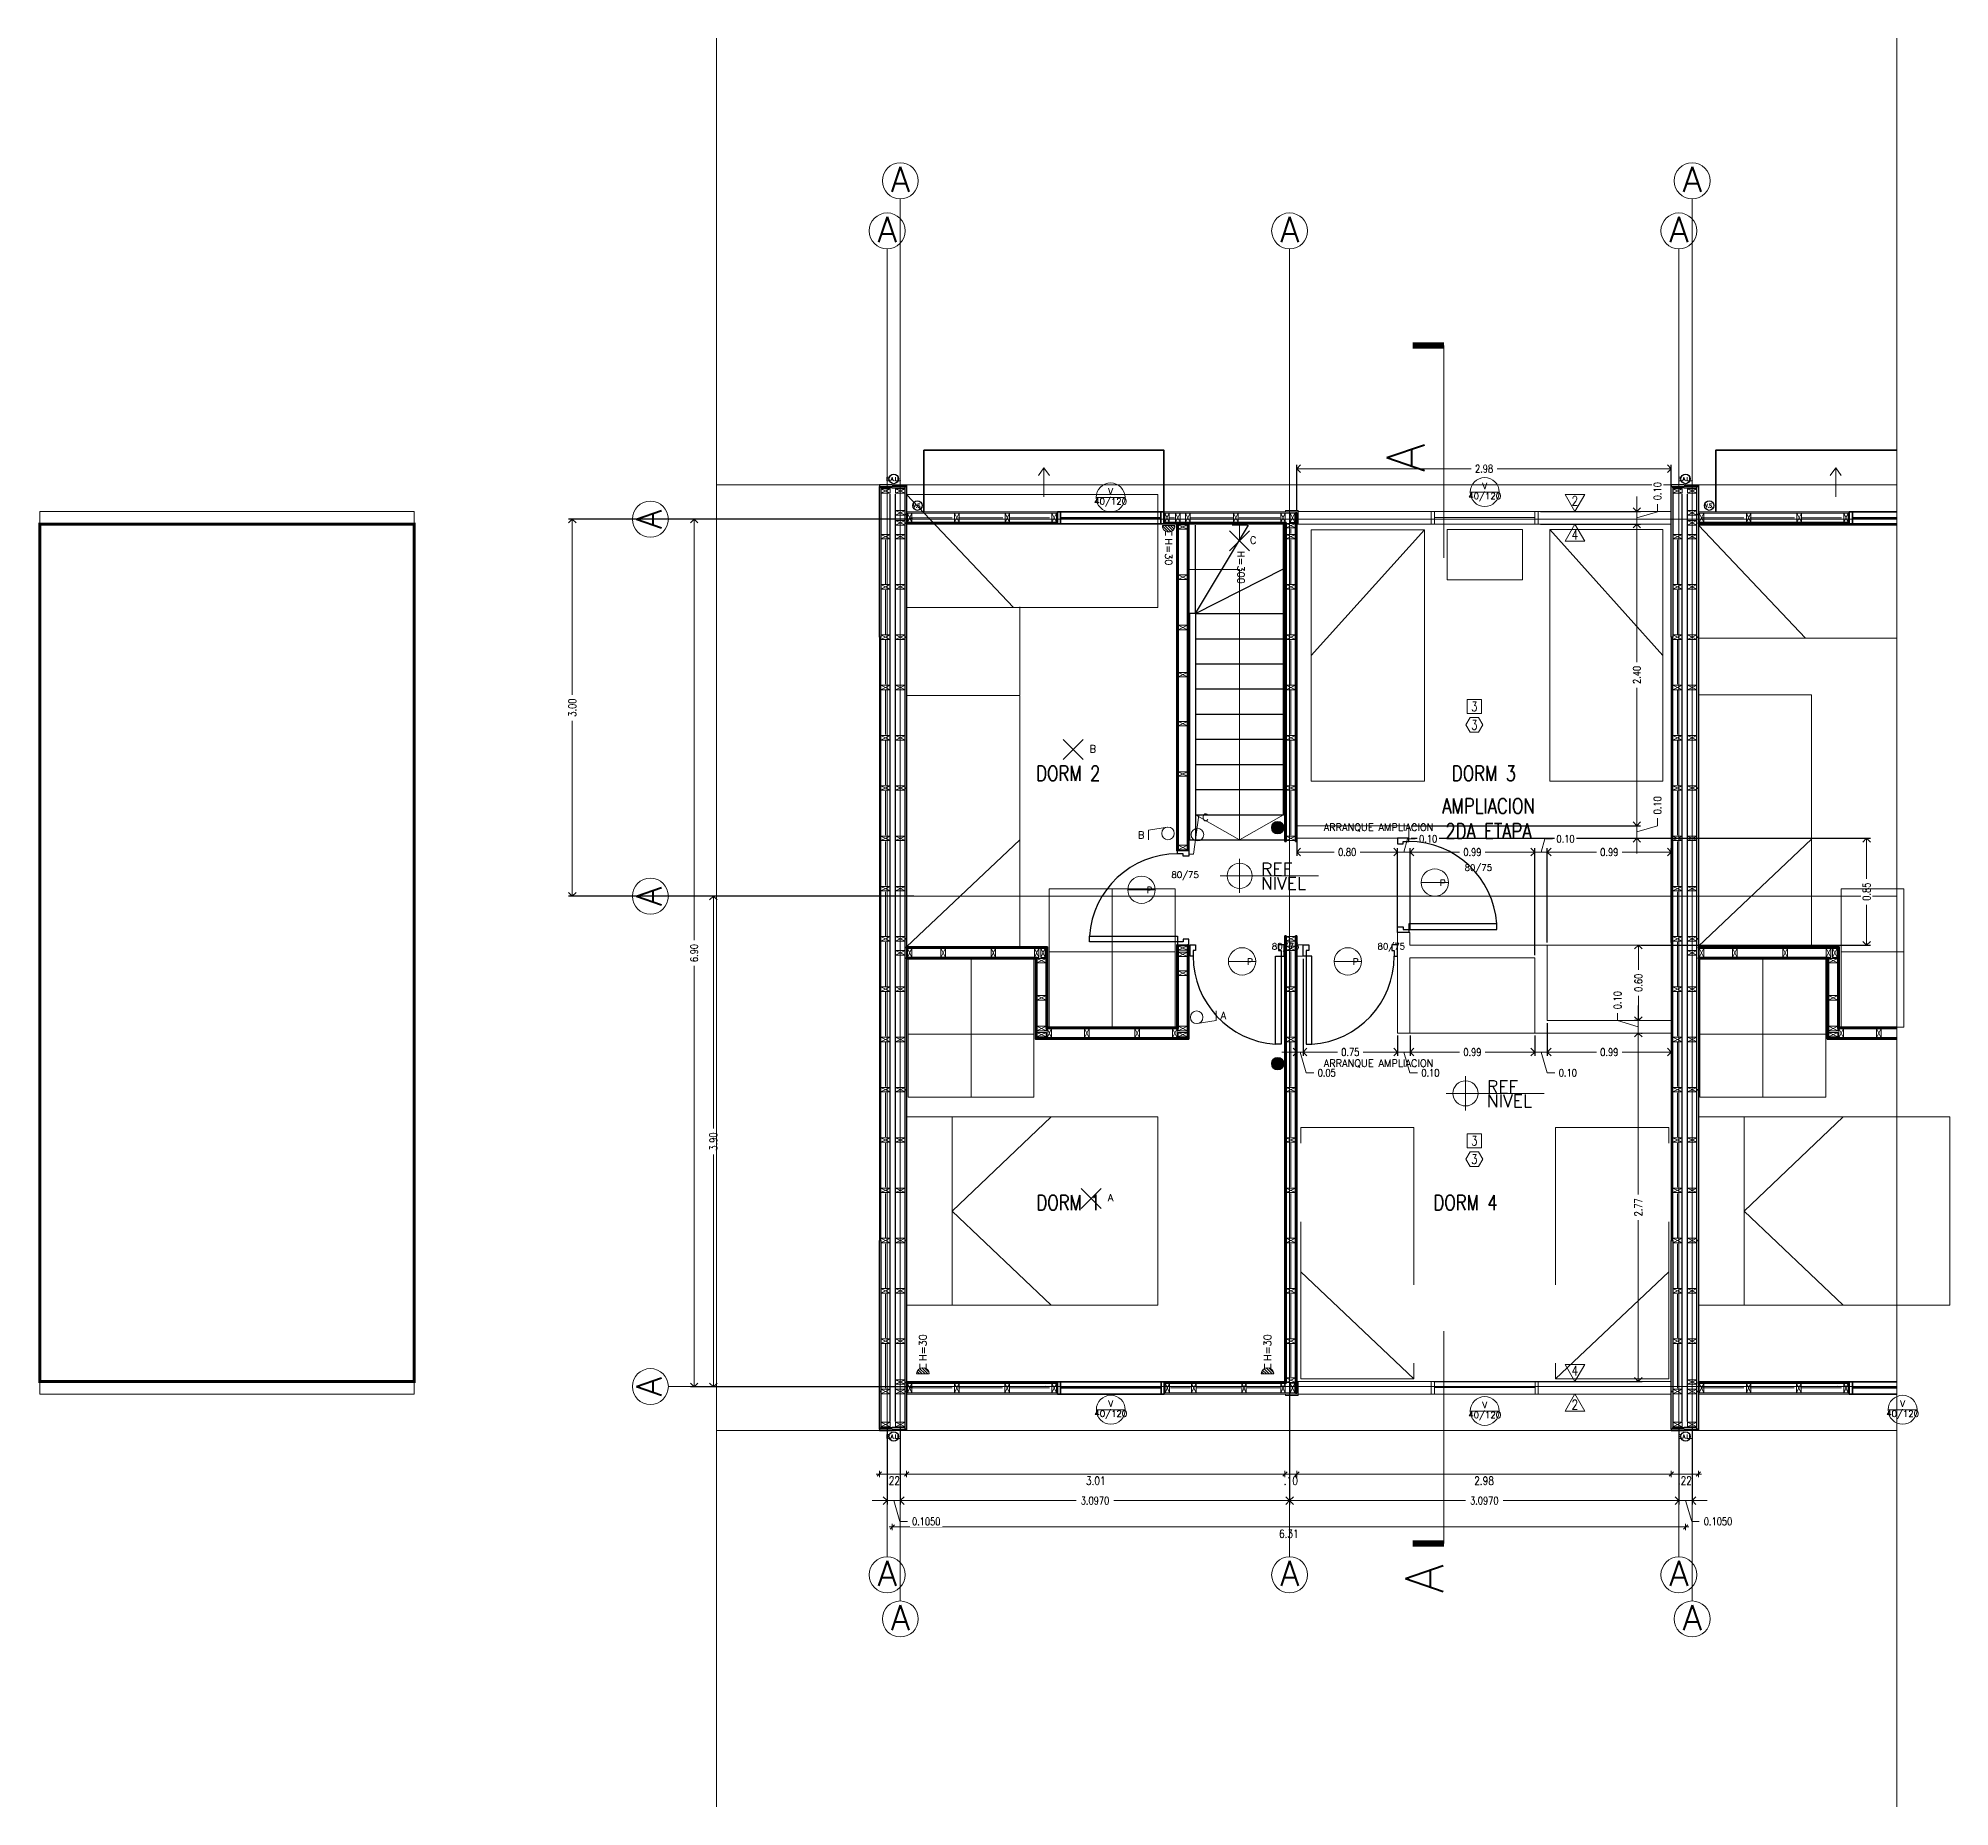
# Model space of a CAD drawing. Header units: metres. Extents: x -2 to 612, y -64 to 156.
# Drawn here: x 381.33 to 396.54, y 39.96 to 54.03 of the extents above; entities that cross this region are included whole.
import ezdxf
from ezdxf.enums import TextEntityAlignment as Align

# ---------------------------------------------------------------- set-up
doc = ezdxf.new("R2010")
doc.units = ezdxf.units.M
doc.header["$LTSCALE"] = 5
doc.header["$MEASUREMENT"] = 0
doc.linetypes.add('CENTER', pattern=[2, 1.25, -0.25, 0.25, -0.25])
doc.linetypes.add('HIDDEN', pattern=[0.375, 0.25, -0.125])
doc.layers.get('0').update_dxf_attribs({"color": 30})
doc.layers.get('DEFPOINTS').update_dxf_attribs({"color": 210})
doc.layers.add('_AUX', color=210, linetype='Continuous', lineweight=18, plot=False)
for name, color, linetype, lineweight in [('A-ANNO-DIMS', 3, 'Continuous', 18), ('A-ANNO-SYMB', 3, 'Continuous', 18), ('A-ANNO-TEXT', 3, 'Continuous', 18), ('A-DETL-MBND', 3, 'Continuous', 18), ('A-DETL-MCUT', 4, 'Continuous', 25), ('A-DOOR-FULL', 4, 'Continuous', 25), ('A-DOOR-SYMB', 3, 'Continuous', 18), ('A-ELEV-IDEN', 3, 'Continuous', 18), ('A-ELEV-MBE1', 7, 'Continuous', 35), ('A-ELEV-MBE2', 4, 'Continuous', 25), ('A-ELEV-OVHD', 3, 'HIDDEN', 18), ('A-FLOR-PATT', 8, 'Continuous', 18), ('A-FURN', 8, 'Continuous', 18), ('A-SECT-MCUT', 7, 'Continuous', 35), ('A-WALL-PATT', 8, 'Continuous', 18), ('A-WALL-STUD', 3, 'Continuous', 18)]:
    doc.layers.add(name, color=color, linetype=linetype, lineweight=lineweight)
doc.styles.add('E-ROMANS', font='romans.shx', dxfattribs={"width": 0.8})
doc.dimstyles.new('E-0050_ARW_12', dxfattribs={"dimscale": 0.001, "dimtxt": 60, "dimasz": 60, "dimexe": 30, "dimexo": 20, "dimgap": 30, "dimtad": 0, "dimzin": 0, "dimdsep": 46, "dimtxsty": 'E-ROMANS', "dimblk": 'OPEN90', "dimcen": 30, "dimclrd": 256, "dimclre": 256, "dimclrt": 256, "dimadec": 0, "dimazin": 0, "dimtfac": 1, "dimtmove": 1, "dimatfit": 3, "dimldrblk": 'OPEN90', "dimfxl": 1, "dimtfill": 1, "dimtolj": 1, "dimtzin": 0, "dimlwd": -1, "dimarcsym": 0})

msp = doc.modelspace()

# ---------------------------------------------------------------- texts
at = {"layer": 'A-ANNO-SYMB', "style": 'E-ROMANS'}
for s, rotation, p in [('H=30', 270, (390.29608, 50.04712)), ('H=300', 270, (390.87041, 49.94892)), ('H=30', 90, (388.39696, 43.50261)), ('H=30', 90, (391.13867, 43.50261))]:
    msp.add_text(s, height=0.056887, rotation=rotation, dxfattribs=at).set_placement(p)
for s, height, p in [('C', 0.05689, (390.96967, 50.00524)), ('B', 0.05689, (389.69552, 48.3445)), ('C', 0.05689, (390.59085, 47.80064)), ('ARRANQUE AMPLIACION', 0.0568867, (391.55737, 47.72124)), ('B', 0.05689, (390.07915, 47.65903)), ('A', 0.05689, (390.73723, 46.22303)), ('ARRANQUE AMPLIACION', 0.0568867, (391.55737, 45.84417)), ('A', 0.05689, (389.83982, 44.77385))]:
    msp.add_text(s, height=height, dxfattribs=at).set_placement(p)
at = {"layer": 'A-ANNO-TEXT', "attachment_point": 5, "style": 'E-ROMANS'}
for s, insert, char_height in [('\\pi-0.09,l0.09,t0.09;B.A.LL.', (388.13663, 50.52012), 0.03), ('\\pi-0.09,l0.09,t0.09;B.A.LL.', (394.43568, 50.52012), 0.03), ('\\pi-0.09,l0.09,t0.09;V.S.', (388.32551, 50.308), 0.03), ('\\pi-0.09,l0.09,t0.09;V.S.', (394.62455, 50.308), 0.03), ('\\pi-0.36,l0.36,t0.36;DORM 2', (389.52544, 48.17825), 0.12), ('\\pi-0.36,l0.36,t0.36;DORM 3', (392.83234, 48.17825), 0.12), ('\\pi-0.36,l0.36,t0.36;AMPLIACION\\P2DA ETAPA', (392.86825, 47.81936), 0.12), ('\\pi-0.36,l0.36,t0.36;DORM 1', (389.52724, 44.76397), 0.12), ('\\pi-0.36,l0.36,t0.36;DORM 4', (392.68582, 44.76397), 0.12), ('\\pi-0.09,l0.09,t0.09;B.A.LL.', (388.13663, 42.90304), 0.03), ('\\pi-0.09,l0.09,t0.09;B.A.LL.', (394.43568, 42.90304), 0.03)]:
    msp.add_mtext(s, dxfattribs=dict(at, insert=insert, char_height=char_height))
at = {"layer": 'A-ANNO-TEXT', "char_height": 0.075, "attachment_point": 5, "style": 'E-ROMANS'}
for s, insert, rotation in [('\\pi-0.45,l0.45,t0.45;2', (393.55538, 50.34629), 0.000475), ('\\pi-0.45,l0.45,t0.45;4', (393.55538, 50.07579), 359.999525), ('\\pi-0.45,l0.45,t0.45;3', (392.75576, 48.7097), 0.000475), ('\\pi-0.45,l0.45,t0.45;3', (392.75576, 48.56308), 0.000475), ('\\pi-0.45,l0.45,t0.45;3', (392.75576, 45.25545), 0.000475), ('\\pi-0.45,l0.45,t0.45;3', (392.75576, 45.10884), 0.000475), ('\\pi-0.45,l0.45,t0.45;4', (393.55544, 43.42631), 0.000475)]:
    msp.add_mtext(s, dxfattribs=dict(at, insert=insert, rotation=rotation))
at = {"layer": 'A-ANNO-TEXT', "style": 'E-ROMANS'}
for p in [(388.18915, 52.9032), (394.4882, 52.9032), (388.08412, 52.5046), (391.28615, 52.5046), (394.38316, 52.5046), (388.08412, 41.81405), (391.28615, 41.81403), (394.38316, 41.81405), (388.18915, 41.46246), (394.4882, 41.46246)]:
    msp.add_attdef('A', text='0.00', height=0.2, dxfattribs=at).set_placement(p, align=Align.MIDDLE_CENTER)
for tag, text, p in [('40/120', 'xx/xxx', (389.86216, 50.36736)), ('80/75', 'x/x', (390.45484, 47.3966)), ('40/120', 'xx/xxx', (396.1627, 43.11004))]:
    msp.add_attdef(tag, text=text, height=0.05, dxfattribs=at).set_placement(p, align=Align.TOP_CENTER)
for tag, text, p in [('V', 'V', (389.86216, 50.38077)), ('P', 'P', (390.17157, 47.21083)), ('P', 'P', (390.97079, 46.6408)), ('V', 'V', (396.1627, 43.12345))]:
    msp.add_attdef(tag, text=text, height=0.05, dxfattribs=at).set_placement(p, align=Align.BOTTOM_CENTER)
msp.add_attdef('A', text='0.00', height=0.2, rotation=90, dxfattribs=at).set_placement((386.18958, 43.30004), align=Align.MIDDLE_CENTER)
msp.add_attdef('A', text='CORTE', height=0.299796, rotation=90, dxfattribs=at).set_placement((392.35817, 41.65756), align=Align.MIDDLE_LEFT)

# ---------------------------------------------------------------- blocks, each defined once
blk = doc.blocks.new('ENCHUFE2')
h = blk.add_hatch()
h.set_pattern_fill('LINE', color=256, scale=0.01, angle=45, style=0)
h.set_pattern_definition([(45, (-139.906905, -0.294872), (-0.02245064, 0.02245064), [])])
h.paths.add_polyline_path([(0, -0.1, 1), (0, 0.1)])
for points in [[(0, 0.1), (0, -0.1)], [(0.087, 0.05), (0.16, 0.05)], [(0.087, -0.05), (0.16, -0.05)]]:
    blk.add_lwpolyline(points)
blk.add_arc((0, 0), 0.1, 270, 90)
blk = doc.blocks.new('centro')
for points in [[(-0.106, 0.106), (0.106, -0.106)], [(0.106, 0.106), (-0.106, -0.106)]]:
    blk.add_lwpolyline(points)
blk = doc.blocks.new('ARCH TICK 2')
for p, q in [((-1, 0), (0.5, 0)), ((0, 0.5), (0, -0.5))]:
    blk.add_line(p, q)
at = {"color": 0, "linetype": 'ByBlock'}
blk.add_line((-0.35, -0.35), (0.35, 0.35), dxfattribs=at)
at = {"color": 0, "linetype": 'ByBlock', "const_width": 0.106}
blk.add_lwpolyline([(-0.35, -0.35), (0.35, 0.35)], dxfattribs=at)
blk = doc.blocks.new('*D852')
at = {"layer": 'A-ANNO-DIMS', "transparency": 16777216}
blk.add_line((388.289, 42.604), (391.199, 42.604), dxfattribs=at)
at = {"layer": 'DEFPOINTS', "color": 0, "transparency": 16777216}
for p in [(388.239, 43.347), (391.249, 43.337), (391.249, 42.604)]:
    blk.add_point(p, dxfattribs=at)
at = {"layer": 'A-ANNO-DIMS', "transparency": 16777216, "xscale": 0.05, "yscale": 0.05, "zscale": 0.05, "rotation": 180}
blk.add_blockref('ARCH TICK 2', (388.239, 42.604), dxfattribs=at)
at = {"layer": 'A-ANNO-DIMS', "transparency": 16777216, "xscale": 0.05, "yscale": 0.05, "zscale": 0.05}
blk.add_blockref('ARCH TICK 2', (391.249, 42.604), dxfattribs=at)
at = {"layer": 'A-ANNO-DIMS', "transparency": 16777216, "insert": (389.744, 42.551), "char_height": 0.065, "attachment_point": 5, "style": 'E-ROMANS'}
blk.add_mtext('\\A1;3.01', dxfattribs=at)
blk = doc.blocks.new('_Open90')
at = {"color": 0, "linetype": 'ByBlock', "lineweight": -2}
for p, q in [((0, 0), (-1, 0)), ((-0.5, 0.5), (0, 0)), ((0, 0), (-0.5, -0.5))]:
    blk.add_line(p, q, dxfattribs=at)
blk = doc.blocks.new('*D853')
at = {"layer": 'A-ANNO-DIMS', "transparency": 16777216}
blk.add_line((388.175, 42.183), (394.386, 42.183), dxfattribs=at)
at = {"layer": 'DEFPOINTS', "color": 0, "transparency": 16777216}
for p in [(388.125, 42.962), (394.436, 42.974), (394.436, 42.183)]:
    blk.add_point(p, dxfattribs=at)
at = {"layer": 'A-ANNO-DIMS', "transparency": 16777216, "xscale": 0.05, "yscale": 0.05, "zscale": 0.05, "rotation": 180}
blk.add_blockref('ARCH TICK 2', (388.125, 42.183), dxfattribs=at)
at = {"layer": 'A-ANNO-DIMS', "transparency": 16777216, "xscale": 0.05, "yscale": 0.05, "zscale": 0.05}
blk.add_blockref('ARCH TICK 2', (394.436, 42.183), dxfattribs=at)
at = {"layer": 'A-ANNO-DIMS', "transparency": 16777216, "insert": (391.28, 42.129), "char_height": 0.065, "attachment_point": 5, "style": 'E-ROMANS'}
blk.add_mtext('\\A1;6.31', dxfattribs=at)
blk = doc.blocks.new('*D854')
at = {"layer": 'A-ANNO-DIMS', "transparency": 16777216}
blk.add_line((391.394, 42.604), (394.272, 42.604), dxfattribs=at)
at = {"layer": 'DEFPOINTS', "color": 0, "transparency": 16777216}
for p in [(391.344, 43.241), (394.322, 42.962), (394.322, 42.604)]:
    blk.add_point(p, dxfattribs=at)
at = {"layer": 'A-ANNO-DIMS', "transparency": 16777216, "xscale": 0.05, "yscale": 0.05, "zscale": 0.05, "rotation": 180}
blk.add_blockref('ARCH TICK 2', (391.344, 42.604), dxfattribs=at)
at = {"layer": 'A-ANNO-DIMS', "transparency": 16777216, "xscale": 0.05, "yscale": 0.05, "zscale": 0.05}
blk.add_blockref('ARCH TICK 2', (394.322, 42.604), dxfattribs=at)
at = {"layer": 'A-ANNO-DIMS', "transparency": 16777216, "insert": (392.833, 42.551), "char_height": 0.065, "attachment_point": 5, "style": 'E-ROMANS'}
blk.add_mtext('\\A1;2.98', dxfattribs=at)
blk = doc.blocks.new('*D872')
at = {"layer": 'A-ANNO-DIMS', "lineweight": -2, "transparency": 16777216}
for p, q in [((391.286, 43.266), (391.286, 42.363)), ((388.189, 42.978), (388.189, 42.363))]:
    blk.add_line(p, q, dxfattribs=at)
at = {"layer": 'A-ANNO-DIMS', "transparency": 16777216}
for p, q in [((388.249, 42.393), (389.589, 42.393)), ((391.226, 42.393), (389.887, 42.393))]:
    blk.add_line(p, q, dxfattribs=at)
at = {"layer": 'DEFPOINTS', "color": 0, "transparency": 16777216}
for p in [(391.286, 43.286), (388.189, 42.998), (391.286, 42.393)]:
    blk.add_point(p, dxfattribs=at)
at = {"layer": 'A-ANNO-DIMS', "transparency": 16777216, "xscale": 0.06, "yscale": 0.06, "zscale": 0.06, "rotation": 180}
blk.add_blockref('_Open90', (388.189, 42.393), dxfattribs=at)
at = {"layer": 'A-ANNO-DIMS', "transparency": 16777216, "xscale": 0.06, "yscale": 0.06, "zscale": 0.06}
blk.add_blockref('_Open90', (391.286, 42.393), dxfattribs=at)
at = {"layer": 'A-ANNO-DIMS', "transparency": 16777216, "insert": (389.738, 42.393), "char_height": 0.06, "attachment_point": 5, "style": 'E-ROMANS', "bg_fill": 3, "box_fill_scale": 1.25, "bg_fill_color": 256, "bg_fill_true_color": 13158600, "bg_fill_transparency": 0}
blk.add_mtext('\\A1;3.0970', dxfattribs=at)
blk = doc.blocks.new('*D873')
at = {"layer": 'A-ANNO-DIMS', "lineweight": -2, "transparency": 16777216}
for p, q in [((391.286, 43.266), (391.286, 42.363)), ((394.383, 42.978), (394.383, 42.363))]:
    blk.add_line(p, q, dxfattribs=at)
at = {"layer": 'A-ANNO-DIMS', "transparency": 16777216}
for p, q in [((391.346, 42.393), (392.686, 42.393)), ((394.323, 42.393), (392.984, 42.393))]:
    blk.add_line(p, q, dxfattribs=at)
at = {"layer": 'DEFPOINTS', "color": 0, "transparency": 16777216}
for p in [(391.286, 43.286), (394.383, 42.998), (394.383, 42.393)]:
    blk.add_point(p, dxfattribs=at)
at = {"layer": 'A-ANNO-DIMS', "transparency": 16777216, "xscale": 0.06, "yscale": 0.06, "zscale": 0.06, "rotation": 180}
blk.add_blockref('_Open90', (391.286, 42.393), dxfattribs=at)
at = {"layer": 'A-ANNO-DIMS', "transparency": 16777216, "xscale": 0.06, "yscale": 0.06, "zscale": 0.06}
blk.add_blockref('_Open90', (394.383, 42.393), dxfattribs=at)
at = {"layer": 'A-ANNO-DIMS', "transparency": 16777216, "insert": (392.835, 42.393), "char_height": 0.06, "attachment_point": 5, "style": 'E-ROMANS', "bg_fill": 3, "box_fill_scale": 1.25, "bg_fill_color": 256, "bg_fill_true_color": 13158600, "bg_fill_transparency": 0}
blk.add_mtext('\\A1;3.0970', dxfattribs=at)
blk = doc.blocks.new('*D874')
at = {"layer": 'A-ANNO-DIMS', "lineweight": -2, "transparency": 16777216}
for p, q in [((388.084, 42.978), (388.084, 42.363)), ((388.189, 42.978), (388.189, 42.363))]:
    blk.add_line(p, q, dxfattribs=at)
at = {"layer": 'A-ANNO-DIMS', "transparency": 16777216}
for p, q in [((388.024, 42.393), (387.964, 42.393)), ((388.084, 42.393), (388.189, 42.393)), ((388.084, 42.393), (388.189, 42.393)), ((388.137, 42.393), (388.186, 42.228)), ((388.249, 42.393), (388.309, 42.393)), ((388.186, 42.228), (388.246, 42.228))]:
    blk.add_line(p, q, dxfattribs=at)
at = {"layer": 'DEFPOINTS', "color": 0, "transparency": 16777216}
for p in [(388.084, 42.998), (388.189, 42.998), (388.189, 42.393)]:
    blk.add_point(p, dxfattribs=at)
at = {"layer": 'A-ANNO-DIMS', "transparency": 16777216, "xscale": 0.06, "yscale": 0.06, "zscale": 0.06}
blk.add_blockref('_Open90', (388.084, 42.393), dxfattribs=at)
at = {"layer": 'A-ANNO-DIMS', "transparency": 16777216, "xscale": 0.06, "yscale": 0.06, "zscale": 0.06, "rotation": 180}
blk.add_blockref('_Open90', (388.189, 42.393), dxfattribs=at)
at = {"layer": 'A-ANNO-DIMS', "transparency": 16777216, "insert": (388.395, 42.228), "char_height": 0.06, "attachment_point": 5, "style": 'E-ROMANS', "bg_fill": 3, "box_fill_scale": 1.25, "bg_fill_color": 256, "bg_fill_true_color": 13158600, "bg_fill_transparency": 0}
blk.add_mtext('\\A1;0.1050', dxfattribs=at)
blk = doc.blocks.new('*D875')
at = {"layer": 'A-ANNO-DIMS', "lineweight": -2, "transparency": 16777216}
for p, q in [((394.383, 42.978), (394.383, 42.363)), ((394.488, 42.978), (394.488, 42.363))]:
    blk.add_line(p, q, dxfattribs=at)
at = {"layer": 'A-ANNO-DIMS', "transparency": 16777216}
for p, q in [((394.323, 42.393), (394.263, 42.393)), ((394.383, 42.393), (394.488, 42.393)), ((394.383, 42.393), (394.488, 42.393)), ((394.436, 42.393), (394.485, 42.228)), ((394.548, 42.393), (394.608, 42.393)), ((394.485, 42.228), (394.545, 42.228))]:
    blk.add_line(p, q, dxfattribs=at)
at = {"layer": 'DEFPOINTS', "color": 0, "transparency": 16777216}
for p in [(394.383, 42.998), (394.488, 42.998), (394.488, 42.393)]:
    blk.add_point(p, dxfattribs=at)
at = {"layer": 'A-ANNO-DIMS', "transparency": 16777216, "xscale": 0.06, "yscale": 0.06, "zscale": 0.06}
blk.add_blockref('_Open90', (394.383, 42.393), dxfattribs=at)
at = {"layer": 'A-ANNO-DIMS', "transparency": 16777216, "xscale": 0.06, "yscale": 0.06, "zscale": 0.06, "rotation": 180}
blk.add_blockref('_Open90', (394.488, 42.393), dxfattribs=at)
at = {"layer": 'A-ANNO-DIMS', "transparency": 16777216, "insert": (394.694, 42.228), "char_height": 0.06, "attachment_point": 5, "style": 'E-ROMANS', "bg_fill": 3, "box_fill_scale": 1.25, "bg_fill_color": 256, "bg_fill_true_color": 13158600, "bg_fill_transparency": 0}
blk.add_mtext('\\A1;0.1050', dxfattribs=at)
blk = doc.blocks.new('*D1454')
at = {"layer": 'A-ANNO-DIMS', "transparency": 16777216}
blk.add_line((394.372, 42.604), (394.488, 42.604), dxfattribs=at)
at = {"layer": 'DEFPOINTS', "color": 0, "transparency": 16777216}
for p in [(394.322, 42.962), (394.538, 42.962), (394.538, 42.604)]:
    blk.add_point(p, dxfattribs=at)
at = {"layer": 'A-ANNO-DIMS', "transparency": 16777216, "xscale": 0.05, "yscale": 0.05, "zscale": 0.05, "rotation": 180}
blk.add_blockref('ARCH TICK 2', (394.322, 42.604), dxfattribs=at)
at = {"layer": 'A-ANNO-DIMS', "transparency": 16777216, "xscale": 0.05, "yscale": 0.05, "zscale": 0.05}
blk.add_blockref('ARCH TICK 2', (394.538, 42.604), dxfattribs=at)
at = {"layer": 'A-ANNO-DIMS', "transparency": 16777216, "insert": (394.43, 42.552), "char_height": 0.065, "attachment_point": 5, "style": 'E-ROMANS'}
blk.add_mtext('\\A1;.22', dxfattribs=at)
blk = doc.blocks.new('*D1455')
at = {"layer": 'A-ANNO-DIMS', "transparency": 16777216}
for p, q in [((391.199, 42.604), (391.149, 42.604)), ((391.249, 42.604), (391.344, 42.604)), ((391.394, 42.604), (391.444, 42.604))]:
    blk.add_line(p, q, dxfattribs=at)
at = {"layer": 'DEFPOINTS', "color": 0, "transparency": 16777216}
for p in [(391.344, 43.341), (391.249, 43.337), (391.344, 42.604)]:
    blk.add_point(p, dxfattribs=at)
at = {"layer": 'A-ANNO-DIMS', "transparency": 16777216, "xscale": 0.05, "yscale": 0.05, "zscale": 0.05}
blk.add_blockref('ARCH TICK 2', (391.249, 42.604), dxfattribs=at)
at = {"layer": 'A-ANNO-DIMS', "transparency": 16777216, "xscale": 0.05, "yscale": 0.05, "zscale": 0.05, "rotation": 180}
blk.add_blockref('ARCH TICK 2', (391.344, 42.604), dxfattribs=at)
at = {"layer": 'A-ANNO-DIMS', "transparency": 16777216, "insert": (391.296, 42.551), "char_height": 0.065, "attachment_point": 5, "style": 'E-ROMANS'}
blk.add_mtext('\\A1;.10', dxfattribs=at)
blk = doc.blocks.new('*D1456')
at = {"layer": 'A-ANNO-DIMS', "transparency": 16777216}
blk.add_line((388.189, 42.604), (388.073, 42.604), dxfattribs=at)
at = {"layer": 'DEFPOINTS', "color": 0, "transparency": 16777216}
for p in [(388.023, 42.951), (388.239, 42.951), (388.023, 42.604)]:
    blk.add_point(p, dxfattribs=at)
at = {"layer": 'A-ANNO-DIMS', "transparency": 16777216, "xscale": 0.05, "yscale": 0.05, "zscale": 0.05, "rotation": 180}
blk.add_blockref('ARCH TICK 2', (388.023, 42.604), dxfattribs=at)
at = {"layer": 'A-ANNO-DIMS', "transparency": 16777216, "xscale": 0.05, "yscale": 0.05, "zscale": 0.05}
blk.add_blockref('ARCH TICK 2', (388.239, 42.604), dxfattribs=at)
at = {"layer": 'A-ANNO-DIMS', "transparency": 16777216, "insert": (388.131, 42.552), "char_height": 0.065, "attachment_point": 5, "style": 'E-ROMANS'}
blk.add_mtext('\\A1;.22', dxfattribs=at)
blk = doc.blocks.new('*D880')
at = {"layer": 'A-ANNO-DIMS', "lineweight": -2, "transparency": 16777216}
for p, q in [((388.296, 47.201), (386.672, 47.201)), ((388.285, 43.298), (386.672, 43.298))]:
    blk.add_line(p, q, dxfattribs=at)
at = {"layer": 'A-ANNO-DIMS', "transparency": 16777216}
for p, q in [((386.702, 47.141), (386.702, 45.353)), ((386.702, 43.358), (386.702, 45.146))]:
    blk.add_line(p, q, dxfattribs=at)
at = {"layer": 'DEFPOINTS', "color": 0, "transparency": 16777216}
for p in [(386.702, 47.201), (388.316, 47.201), (388.305, 43.298)]:
    blk.add_point(p, dxfattribs=at)
at = {"layer": 'A-ANNO-DIMS', "transparency": 16777216, "xscale": 0.06, "yscale": 0.06, "zscale": 0.06}
for p, rotation in [((386.702, 47.201), 90), ((386.702, 43.298), 270)]:
    blk.add_blockref('_Open90', p, dxfattribs=dict(at, rotation=rotation))
at = {"layer": 'A-ANNO-DIMS', "transparency": 16777216, "insert": (386.702, 45.25), "char_height": 0.06, "attachment_point": 5, "rotation": 90, "style": 'E-ROMANS', "bg_fill": 3, "box_fill_scale": 1.25, "bg_fill_color": 256, "bg_fill_true_color": 13158600, "bg_fill_transparency": 0}
blk.add_mtext('\\A1;3.90', dxfattribs=at)
blk = doc.blocks.new('*D1461')
at = {"layer": 'A-ANNO-DIMS', "lineweight": -2, "transparency": 16777216}
for p, q in [((388.285, 50.2), (385.55, 50.2)), ((387.163, 47.201), (385.55, 47.201))]:
    blk.add_line(p, q, dxfattribs=at)
at = {"layer": 'A-ANNO-DIMS', "transparency": 16777216}
for p, q in [((385.58, 50.14), (385.58, 48.804)), ((385.58, 47.261), (385.58, 48.597))]:
    blk.add_line(p, q, dxfattribs=at)
at = {"layer": 'DEFPOINTS', "color": 0, "transparency": 16777216}
for p in [(385.58, 50.2), (388.305, 50.2), (387.183, 47.201)]:
    blk.add_point(p, dxfattribs=at)
at = {"layer": 'A-ANNO-DIMS', "transparency": 16777216, "xscale": 0.06, "yscale": 0.06, "zscale": 0.06}
for p, rotation in [((385.58, 50.2), 90), ((385.58, 47.201), 270)]:
    blk.add_blockref('_Open90', p, dxfattribs=dict(at, rotation=rotation))
at = {"layer": 'A-ANNO-DIMS', "transparency": 16777216, "insert": (385.58, 48.701), "char_height": 0.06, "attachment_point": 5, "rotation": 90, "style": 'E-ROMANS', "bg_fill": 3, "box_fill_scale": 1.25, "bg_fill_color": 256, "bg_fill_true_color": 13158600, "bg_fill_transparency": 0}
blk.add_mtext('\\A1;3.00', dxfattribs=at)
blk = doc.blocks.new('*D881')
at = {"layer": 'A-ANNO-DIMS', "lineweight": -2, "transparency": 16777216}
for p, q in [((388.285, 50.2), (386.519, 50.2)), ((388.285, 43.298), (386.519, 43.298))]:
    blk.add_line(p, q, dxfattribs=at)
at = {"layer": 'A-ANNO-DIMS', "transparency": 16777216}
for p, q in [((386.549, 50.14), (386.549, 46.851)), ((386.549, 43.358), (386.549, 46.647))]:
    blk.add_line(p, q, dxfattribs=at)
at = {"layer": 'DEFPOINTS', "color": 0, "transparency": 16777216}
for p in [(388.305, 50.2), (386.549, 43.298), (388.305, 43.298)]:
    blk.add_point(p, dxfattribs=at)
at = {"layer": 'A-ANNO-DIMS', "transparency": 16777216, "xscale": 0.06, "yscale": 0.06, "zscale": 0.06}
for p, rotation in [((386.549, 50.2), 90), ((386.549, 43.298), 270)]:
    blk.add_blockref('_Open90', p, dxfattribs=dict(at, rotation=rotation))
at = {"layer": 'A-ANNO-DIMS', "transparency": 16777216, "insert": (386.549, 46.749), "char_height": 0.06, "attachment_point": 5, "rotation": 90, "style": 'E-ROMANS', "bg_fill": 3, "box_fill_scale": 1.25, "bg_fill_color": 256, "bg_fill_true_color": 13158600, "bg_fill_transparency": 0}
blk.add_mtext('\\A1;6.90', dxfattribs=at)
blk = doc.blocks.new('*D1384')
at = {"layer": 'A-ANNO-DIMS', "lineweight": -2, "transparency": 16777216}
for p, q in [((394.08, 46.112), (394.09, 46.112)), ((392.433, 43.341), (394.09, 43.341))]:
    blk.add_line(p, q, dxfattribs=at)
at = {"layer": 'A-ANNO-DIMS', "transparency": 16777216}
for p, q in [((394.06, 46.052), (394.06, 44.829)), ((394.06, 43.401), (394.06, 44.623))]:
    blk.add_line(p, q, dxfattribs=at)
at = {"layer": 'DEFPOINTS', "color": 0, "transparency": 16777216}
for p in [(394.06, 46.112), (394.06, 46.112), (392.413, 43.341)]:
    blk.add_point(p, dxfattribs=at)
at = {"layer": 'A-ANNO-DIMS', "transparency": 16777216, "xscale": 0.06, "yscale": 0.06, "zscale": 0.06}
for p, rotation in [((394.06, 46.112), 90), ((394.06, 43.341), 270)]:
    blk.add_blockref('_Open90', p, dxfattribs=dict(at, rotation=rotation))
at = {"layer": 'A-ANNO-DIMS', "transparency": 16777216, "insert": (394.06, 44.726), "char_height": 0.06, "attachment_point": 5, "rotation": 90, "style": 'E-ROMANS', "bg_fill": 3, "box_fill_scale": 1.25, "bg_fill_color": 256, "bg_fill_true_color": 13158600, "bg_fill_transparency": 0}
blk.add_mtext('\\A1;2.77', dxfattribs=at)
blk = doc.blocks.new('*D1385')
at = {"layer": 'A-ANNO-DIMS', "transparency": 16777216}
for p, q in [((393.895, 46.211), (393.895, 46.271)), ((394.06, 46.272), (394.06, 46.332)), ((394.06, 46.162), (393.895, 46.211)), ((394.06, 46.112), (394.06, 46.212)), ((394.06, 46.112), (394.06, 46.212)), ((394.06, 46.052), (394.06, 45.992))]:
    blk.add_line(p, q, dxfattribs=at)
at = {"layer": 'A-ANNO-DIMS', "lineweight": -2, "transparency": 16777216}
for p, q in [((394.041, 46.212), (394.03, 46.212)), ((394.08, 46.112), (394.09, 46.112))]:
    blk.add_line(p, q, dxfattribs=at)
at = {"layer": 'DEFPOINTS', "color": 0, "transparency": 16777216}
for p in [(394.06, 46.212), (394.06, 46.112), (394.061, 46.212)]:
    blk.add_point(p, dxfattribs=at)
at = {"layer": 'A-ANNO-DIMS', "transparency": 16777216, "xscale": 0.06, "yscale": 0.06, "zscale": 0.06}
for p, rotation in [((394.06, 46.212), 270), ((394.06, 46.112), 90)]:
    blk.add_blockref('_Open90', p, dxfattribs=dict(at, rotation=rotation))
at = {"layer": 'A-ANNO-DIMS', "transparency": 16777216, "insert": (393.895, 46.374), "char_height": 0.06, "attachment_point": 5, "rotation": 90, "style": 'E-ROMANS', "bg_fill": 3, "box_fill_scale": 1.25, "bg_fill_color": 256, "bg_fill_true_color": 13158600, "bg_fill_transparency": 0}
blk.add_mtext('\\A1;0.10', dxfattribs=at)
blk = doc.blocks.new('*D1386')
at = {"layer": 'A-ANNO-DIMS', "transparency": 16777216}
for p, q in [((394.061, 46.752), (394.061, 46.615)), ((394.061, 46.272), (394.061, 46.408))]:
    blk.add_line(p, q, dxfattribs=at)
at = {"layer": 'A-ANNO-DIMS', "lineweight": -2, "transparency": 16777216}
for p, q in [((394.081, 46.812), (394.091, 46.812)), ((394.041, 46.212), (394.031, 46.212))]:
    blk.add_line(p, q, dxfattribs=at)
at = {"layer": 'DEFPOINTS', "color": 0, "transparency": 16777216}
for p in [(394.061, 46.812), (394.061, 46.812), (394.061, 46.212)]:
    blk.add_point(p, dxfattribs=at)
at = {"layer": 'A-ANNO-DIMS', "transparency": 16777216, "xscale": 0.06, "yscale": 0.06, "zscale": 0.06}
for p, rotation in [((394.061, 46.812), 90), ((394.061, 46.212), 270)]:
    blk.add_blockref('_Open90', p, dxfattribs=dict(at, rotation=rotation))
at = {"layer": 'A-ANNO-DIMS', "transparency": 16777216, "insert": (394.061, 46.512), "char_height": 0.06, "attachment_point": 5, "rotation": 90, "style": 'E-ROMANS', "bg_fill": 3, "box_fill_scale": 1.25, "bg_fill_color": 256, "bg_fill_true_color": 13158600, "bg_fill_transparency": 0}
blk.add_mtext('\\A1;0.60', dxfattribs=at)
blk = doc.blocks.new('*D1387')
at = {"layer": 'A-ANNO-DIMS', "lineweight": -2, "transparency": 16777216}
for p, q in [((392.254, 47.662), (395.906, 47.662)), ((394.081, 46.812), (395.906, 46.812))]:
    blk.add_line(p, q, dxfattribs=at)
at = {"layer": 'A-ANNO-DIMS', "transparency": 16777216}
for p, q in [((395.876, 47.602), (395.876, 47.34)), ((395.876, 46.872), (395.876, 47.133))]:
    blk.add_line(p, q, dxfattribs=at)
at = {"layer": 'DEFPOINTS', "color": 0, "transparency": 16777216}
for p in [(392.234, 47.662), (395.876, 47.662), (394.061, 46.812)]:
    blk.add_point(p, dxfattribs=at)
at = {"layer": 'A-ANNO-DIMS', "transparency": 16777216, "xscale": 0.06, "yscale": 0.06, "zscale": 0.06}
for p, rotation in [((395.876, 47.662), 90), ((395.876, 46.812), 270)]:
    blk.add_blockref('_Open90', p, dxfattribs=dict(at, rotation=rotation))
at = {"layer": 'A-ANNO-DIMS', "transparency": 16777216, "insert": (395.876, 47.237), "char_height": 0.06, "attachment_point": 5, "rotation": 90, "style": 'E-ROMANS', "bg_fill": 3, "box_fill_scale": 1.25, "bg_fill_color": 256, "bg_fill_true_color": 13158600, "bg_fill_transparency": 0}
blk.add_mtext('\\A1;0.85', dxfattribs=at)
blk = doc.blocks.new('*D1388')
at = {"layer": 'A-ANNO-DIMS', "lineweight": -2, "transparency": 16777216}
for p, q in [((392.254, 47.762), (394.078, 47.762)), ((392.254, 47.662), (394.078, 47.662))]:
    blk.add_line(p, q, dxfattribs=at)
at = {"layer": 'A-ANNO-DIMS', "transparency": 16777216}
for p, q in [((394.048, 47.822), (394.048, 47.882)), ((394.048, 47.662), (394.048, 47.762)), ((394.048, 47.662), (394.048, 47.762)), ((394.048, 47.712), (394.213, 47.761)), ((394.213, 47.761), (394.213, 47.821)), ((394.048, 47.602), (394.048, 47.542))]:
    blk.add_line(p, q, dxfattribs=at)
at = {"layer": 'DEFPOINTS', "color": 0, "transparency": 16777216}
for p in [(392.234, 47.762), (394.048, 47.762), (392.234, 47.662)]:
    blk.add_point(p, dxfattribs=at)
at = {"layer": 'A-ANNO-DIMS', "transparency": 16777216, "xscale": 0.06, "yscale": 0.06, "zscale": 0.06}
for p, rotation in [((394.048, 47.762), 270), ((394.048, 47.662), 90)]:
    blk.add_blockref('_Open90', p, dxfattribs=dict(at, rotation=rotation))
at = {"layer": 'A-ANNO-DIMS', "transparency": 16777216, "insert": (394.213, 47.924), "char_height": 0.06, "attachment_point": 5, "rotation": 90, "style": 'E-ROMANS', "bg_fill": 3, "box_fill_scale": 1.25, "bg_fill_color": 256, "bg_fill_true_color": 13158600, "bg_fill_transparency": 0}
blk.add_mtext('\\A1;0.10', dxfattribs=at)
blk = doc.blocks.new('*D1389')
at = {"layer": 'A-ANNO-DIMS', "lineweight": -2, "transparency": 16777216}
for p, q in [((393.283, 50.161), (394.078, 50.161)), ((392.254, 47.762), (394.078, 47.762))]:
    blk.add_line(p, q, dxfattribs=at)
at = {"layer": 'A-ANNO-DIMS', "transparency": 16777216}
for p, q in [((394.048, 50.101), (394.048, 49.064)), ((394.048, 47.822), (394.048, 48.858))]:
    blk.add_line(p, q, dxfattribs=at)
at = {"layer": 'DEFPOINTS', "color": 0, "transparency": 16777216}
for p in [(393.263, 50.161), (394.048, 50.161), (392.234, 47.762)]:
    blk.add_point(p, dxfattribs=at)
at = {"layer": 'A-ANNO-DIMS', "transparency": 16777216, "xscale": 0.06, "yscale": 0.06, "zscale": 0.06}
for p, rotation in [((394.048, 50.161), 90), ((394.048, 47.762), 270)]:
    blk.add_blockref('_Open90', p, dxfattribs=dict(at, rotation=rotation))
at = {"layer": 'A-ANNO-DIMS', "transparency": 16777216, "insert": (394.048, 48.961), "char_height": 0.06, "attachment_point": 5, "rotation": 90, "style": 'E-ROMANS', "bg_fill": 3, "box_fill_scale": 1.25, "bg_fill_color": 256, "bg_fill_true_color": 13158600, "bg_fill_transparency": 0}
blk.add_mtext('\\A1;2.40', dxfattribs=at)
blk = doc.blocks.new('*D1390')
at = {"layer": 'A-ANNO-DIMS', "transparency": 16777216}
for p, q in [((394.048, 50.321), (394.048, 50.381)), ((394.048, 50.161), (394.048, 50.261)), ((394.048, 50.161), (394.048, 50.261)), ((394.048, 50.211), (394.213, 50.26)), ((394.213, 50.26), (394.213, 50.32)), ((394.048, 50.101), (394.048, 50.041))]:
    blk.add_line(p, q, dxfattribs=at)
at = {"layer": 'A-ANNO-DIMS', "lineweight": -2, "transparency": 16777216}
for p, q in [((393.283, 50.261), (394.078, 50.261)), ((393.283, 50.161), (394.078, 50.161))]:
    blk.add_line(p, q, dxfattribs=at)
at = {"layer": 'DEFPOINTS', "color": 0, "transparency": 16777216}
for p in [(393.263, 50.261), (394.048, 50.261), (393.263, 50.161)]:
    blk.add_point(p, dxfattribs=at)
at = {"layer": 'A-ANNO-DIMS', "transparency": 16777216, "xscale": 0.06, "yscale": 0.06, "zscale": 0.06}
for p, rotation in [((394.048, 50.261), 270), ((394.048, 50.161), 90)]:
    blk.add_blockref('_Open90', p, dxfattribs=dict(at, rotation=rotation))
at = {"layer": 'A-ANNO-DIMS', "transparency": 16777216, "insert": (394.213, 50.423), "char_height": 0.06, "attachment_point": 5, "rotation": 90, "style": 'E-ROMANS', "bg_fill": 3, "box_fill_scale": 1.25, "bg_fill_color": 256, "bg_fill_true_color": 13158600, "bg_fill_transparency": 0}
blk.add_mtext('\\A1;0.10', dxfattribs=at)
blk = doc.blocks.new('*D1391')
at = {"layer": 'A-ANNO-DIMS', "lineweight": -2, "transparency": 16777216}
for p, q in [((391.344, 46.704), (391.344, 45.931)), ((391.394, 46.704), (391.394, 45.931))]:
    blk.add_line(p, q, dxfattribs=at)
at = {"layer": 'A-ANNO-DIMS', "transparency": 16777216}
for p, q in [((391.284, 45.961), (391.224, 45.961)), ((391.344, 45.961), (391.394, 45.961)), ((391.344, 45.961), (391.394, 45.961)), ((391.369, 45.961), (391.418, 45.796)), ((391.454, 45.961), (391.514, 45.961)), ((391.418, 45.796), (391.478, 45.796))]:
    blk.add_line(p, q, dxfattribs=at)
at = {"layer": 'DEFPOINTS', "color": 0, "transparency": 16777216}
for p in [(391.344, 46.724), (391.394, 46.724), (391.394, 45.961)]:
    blk.add_point(p, dxfattribs=at)
at = {"layer": 'A-ANNO-DIMS', "transparency": 16777216, "xscale": 0.06, "yscale": 0.06, "zscale": 0.06}
blk.add_blockref('_Open90', (391.344, 45.961), dxfattribs=at)
at = {"layer": 'A-ANNO-DIMS', "transparency": 16777216, "xscale": 0.06, "yscale": 0.06, "zscale": 0.06, "rotation": 180}
blk.add_blockref('_Open90', (391.394, 45.961), dxfattribs=at)
at = {"layer": 'A-ANNO-DIMS', "transparency": 16777216, "insert": (391.581, 45.796), "char_height": 0.06, "attachment_point": 5, "style": 'E-ROMANS', "bg_fill": 3, "box_fill_scale": 1.25, "bg_fill_color": 256, "bg_fill_true_color": 13158600, "bg_fill_transparency": 0}
blk.add_mtext('\\A1;0.05', dxfattribs=at)
blk = doc.blocks.new('*D1392')
at = {"layer": 'A-ANNO-DIMS', "lineweight": -2, "transparency": 16777216}
for p, q in [((391.394, 46.704), (391.394, 45.931)), ((392.144, 46.092), (392.144, 45.931))]:
    blk.add_line(p, q, dxfattribs=at)
at = {"layer": 'A-ANNO-DIMS', "transparency": 16777216}
for p, q in [((391.454, 45.961), (391.666, 45.961)), ((392.084, 45.961), (391.872, 45.961))]:
    blk.add_line(p, q, dxfattribs=at)
at = {"layer": 'DEFPOINTS', "color": 0, "transparency": 16777216}
for p in [(391.394, 46.724), (392.144, 46.112), (392.144, 45.961)]:
    blk.add_point(p, dxfattribs=at)
at = {"layer": 'A-ANNO-DIMS', "transparency": 16777216, "xscale": 0.06, "yscale": 0.06, "zscale": 0.06, "rotation": 180}
blk.add_blockref('_Open90', (391.394, 45.961), dxfattribs=at)
at = {"layer": 'A-ANNO-DIMS', "transparency": 16777216, "xscale": 0.06, "yscale": 0.06, "zscale": 0.06}
blk.add_blockref('_Open90', (392.144, 45.961), dxfattribs=at)
at = {"layer": 'A-ANNO-DIMS', "transparency": 16777216, "insert": (391.769, 45.961), "char_height": 0.06, "attachment_point": 5, "style": 'E-ROMANS', "bg_fill": 3, "box_fill_scale": 1.25, "bg_fill_color": 256, "bg_fill_true_color": 13158600, "bg_fill_transparency": 0}
blk.add_mtext('\\A1;0.75', dxfattribs=at)
blk = doc.blocks.new('*D1393')
at = {"layer": 'A-ANNO-DIMS', "lineweight": -2, "transparency": 16777216}
for p, q in [((392.144, 46.092), (392.144, 45.931)), ((392.244, 46.092), (392.244, 45.931))]:
    blk.add_line(p, q, dxfattribs=at)
at = {"layer": 'A-ANNO-DIMS', "transparency": 16777216}
for p, q in [((392.084, 45.961), (392.024, 45.961)), ((392.144, 45.961), (392.244, 45.961)), ((392.144, 45.961), (392.244, 45.961)), ((392.194, 45.961), (392.243, 45.796)), ((392.304, 45.961), (392.364, 45.961)), ((392.243, 45.796), (392.303, 45.796))]:
    blk.add_line(p, q, dxfattribs=at)
at = {"layer": 'DEFPOINTS', "color": 0, "transparency": 16777216}
for p in [(392.144, 46.112), (392.244, 46.112), (392.244, 45.961)]:
    blk.add_point(p, dxfattribs=at)
at = {"layer": 'A-ANNO-DIMS', "transparency": 16777216, "xscale": 0.06, "yscale": 0.06, "zscale": 0.06}
blk.add_blockref('_Open90', (392.144, 45.961), dxfattribs=at)
at = {"layer": 'A-ANNO-DIMS', "transparency": 16777216, "xscale": 0.06, "yscale": 0.06, "zscale": 0.06, "rotation": 180}
blk.add_blockref('_Open90', (392.244, 45.961), dxfattribs=at)
at = {"layer": 'A-ANNO-DIMS', "transparency": 16777216, "insert": (392.406, 45.796), "char_height": 0.06, "attachment_point": 5, "style": 'E-ROMANS', "bg_fill": 3, "box_fill_scale": 1.25, "bg_fill_color": 256, "bg_fill_true_color": 13158600, "bg_fill_transparency": 0}
blk.add_mtext('\\A1;0.10', dxfattribs=at)
blk = doc.blocks.new('*D1394')
at = {"layer": 'A-ANNO-DIMS', "lineweight": -2, "transparency": 16777216}
for p, q in [((392.244, 46.092), (392.244, 45.931)), ((393.236, 46.092), (393.236, 45.931))]:
    blk.add_line(p, q, dxfattribs=at)
at = {"layer": 'A-ANNO-DIMS', "transparency": 16777216}
for p, q in [((392.304, 45.961), (392.638, 45.961)), ((393.176, 45.961), (392.842, 45.961))]:
    blk.add_line(p, q, dxfattribs=at)
at = {"layer": 'DEFPOINTS', "color": 0, "transparency": 16777216}
for p in [(392.244, 46.112), (393.236, 46.112), (393.236, 45.961)]:
    blk.add_point(p, dxfattribs=at)
at = {"layer": 'A-ANNO-DIMS', "transparency": 16777216, "xscale": 0.06, "yscale": 0.06, "zscale": 0.06, "rotation": 180}
blk.add_blockref('_Open90', (392.244, 45.961), dxfattribs=at)
at = {"layer": 'A-ANNO-DIMS', "transparency": 16777216, "xscale": 0.06, "yscale": 0.06, "zscale": 0.06}
blk.add_blockref('_Open90', (393.236, 45.961), dxfattribs=at)
at = {"layer": 'A-ANNO-DIMS', "transparency": 16777216, "insert": (392.74, 45.961), "char_height": 0.06, "attachment_point": 5, "style": 'E-ROMANS', "bg_fill": 3, "box_fill_scale": 1.25, "bg_fill_color": 256, "bg_fill_true_color": 13158600, "bg_fill_transparency": 0}
blk.add_mtext('\\A1;0.99', dxfattribs=at)
blk = doc.blocks.new('*D1395')
at = {"layer": 'A-ANNO-DIMS', "lineweight": -2, "transparency": 16777216}
for p, q in [((393.236, 46.092), (393.236, 45.931)), ((393.336, 46.192), (393.336, 45.931))]:
    blk.add_line(p, q, dxfattribs=at)
at = {"layer": 'A-ANNO-DIMS', "transparency": 16777216}
for p, q in [((393.176, 45.961), (393.116, 45.961)), ((393.236, 45.961), (393.336, 45.961)), ((393.236, 45.961), (393.336, 45.961)), ((393.286, 45.961), (393.335, 45.796)), ((393.396, 45.961), (393.456, 45.961)), ((393.335, 45.796), (393.395, 45.796))]:
    blk.add_line(p, q, dxfattribs=at)
at = {"layer": 'DEFPOINTS', "color": 0, "transparency": 16777216}
for p in [(393.236, 46.112), (393.336, 46.212), (393.336, 45.961)]:
    blk.add_point(p, dxfattribs=at)
at = {"layer": 'A-ANNO-DIMS', "transparency": 16777216, "xscale": 0.06, "yscale": 0.06, "zscale": 0.06}
blk.add_blockref('_Open90', (393.236, 45.961), dxfattribs=at)
at = {"layer": 'A-ANNO-DIMS', "transparency": 16777216, "xscale": 0.06, "yscale": 0.06, "zscale": 0.06, "rotation": 180}
blk.add_blockref('_Open90', (393.336, 45.961), dxfattribs=at)
at = {"layer": 'A-ANNO-DIMS', "transparency": 16777216, "insert": (393.499, 45.796), "char_height": 0.06, "attachment_point": 5, "style": 'E-ROMANS', "bg_fill": 3, "box_fill_scale": 1.25, "bg_fill_color": 256, "bg_fill_true_color": 13158600, "bg_fill_transparency": 0}
blk.add_mtext('\\A1;0.10', dxfattribs=at)
blk = doc.blocks.new('*D1396')
at = {"layer": 'A-ANNO-DIMS', "lineweight": -2, "transparency": 16777216}
for p, q in [((393.336, 46.192), (393.336, 45.931)), ((394.322, 46.092), (394.322, 45.931))]:
    blk.add_line(p, q, dxfattribs=at)
at = {"layer": 'A-ANNO-DIMS', "transparency": 16777216}
for p, q in [((393.396, 45.961), (393.727, 45.961)), ((394.262, 45.961), (393.931, 45.961))]:
    blk.add_line(p, q, dxfattribs=at)
at = {"layer": 'DEFPOINTS', "color": 0, "transparency": 16777216}
for p in [(393.336, 46.212), (394.322, 46.112), (394.322, 45.961)]:
    blk.add_point(p, dxfattribs=at)
at = {"layer": 'A-ANNO-DIMS', "transparency": 16777216, "xscale": 0.06, "yscale": 0.06, "zscale": 0.06, "rotation": 180}
blk.add_blockref('_Open90', (393.336, 45.961), dxfattribs=at)
at = {"layer": 'A-ANNO-DIMS', "transparency": 16777216, "xscale": 0.06, "yscale": 0.06, "zscale": 0.06}
blk.add_blockref('_Open90', (394.322, 45.961), dxfattribs=at)
at = {"layer": 'A-ANNO-DIMS', "transparency": 16777216, "insert": (393.829, 45.961), "char_height": 0.06, "attachment_point": 5, "style": 'E-ROMANS', "bg_fill": 3, "box_fill_scale": 1.25, "bg_fill_color": 256, "bg_fill_true_color": 13158600, "bg_fill_transparency": 0}
blk.add_mtext('\\A1;0.99', dxfattribs=at)
blk = doc.blocks.new('*D1397')
at = {"layer": 'A-ANNO-DIMS', "lineweight": -2, "transparency": 16777216}
for p, q in [((391.344, 47.742), (391.344, 47.522)), ((392.144, 46.932), (392.144, 47.582))]:
    blk.add_line(p, q, dxfattribs=at)
at = {"layer": 'A-ANNO-DIMS', "transparency": 16777216}
for p, q in [((391.404, 47.552), (391.641, 47.552)), ((392.084, 47.552), (391.847, 47.552))]:
    blk.add_line(p, q, dxfattribs=at)
at = {"layer": 'DEFPOINTS', "color": 0, "transparency": 16777216}
for p in [(391.344, 47.762), (392.144, 47.552), (392.144, 46.912)]:
    blk.add_point(p, dxfattribs=at)
at = {"layer": 'A-ANNO-DIMS', "transparency": 16777216, "xscale": 0.06, "yscale": 0.06, "zscale": 0.06, "rotation": 180}
blk.add_blockref('_Open90', (391.344, 47.552), dxfattribs=at)
at = {"layer": 'A-ANNO-DIMS', "transparency": 16777216, "xscale": 0.06, "yscale": 0.06, "zscale": 0.06}
blk.add_blockref('_Open90', (392.144, 47.552), dxfattribs=at)
at = {"layer": 'A-ANNO-DIMS', "transparency": 16777216, "insert": (391.744, 47.552), "char_height": 0.06, "attachment_point": 5, "style": 'E-ROMANS', "bg_fill": 3, "box_fill_scale": 1.25, "bg_fill_color": 256, "bg_fill_true_color": 13158600, "bg_fill_transparency": 0}
blk.add_mtext('\\A1;0.80', dxfattribs=at)
blk = doc.blocks.new('*D1398')
at = {"layer": 'A-ANNO-DIMS', "transparency": 16777216}
for p, q in [((392.194, 47.552), (392.225, 47.657)), ((392.225, 47.657), (392.285, 47.657)), ((392.084, 47.552), (392.024, 47.552)), ((392.304, 47.552), (392.364, 47.552))]:
    blk.add_line(p, q, dxfattribs=at)
at = {"layer": 'A-ANNO-DIMS', "lineweight": -2, "transparency": 16777216}
for p, q in [((392.144, 46.932), (392.144, 47.582)), ((392.244, 46.932), (392.244, 47.582))]:
    blk.add_line(p, q, dxfattribs=at)
at = {"layer": 'DEFPOINTS', "color": 0, "transparency": 16777216}
for p in [(392.144, 46.912), (392.244, 46.912)]:
    blk.add_point(p, dxfattribs=at)
at = {"layer": 'A-ANNO-DIMS', "transparency": 16777216, "xscale": 0.06, "yscale": 0.06, "zscale": 0.06}
blk.add_blockref('_Open90', (392.144, 47.552), dxfattribs=at)
at = {"layer": 'A-ANNO-DIMS', "transparency": 16777216, "insert": (392.388, 47.657), "char_height": 0.06, "attachment_point": 5, "style": 'E-ROMANS', "bg_fill": 3, "box_fill_scale": 1.25, "bg_fill_color": 256, "bg_fill_true_color": 13158600, "bg_fill_transparency": 0}
blk.add_mtext('\\A1;0.10', dxfattribs=at)
at = {"layer": 'A-ANNO-DIMS', "transparency": 16777216}
blk.add_line((392.144, 47.552), (392.244, 47.552), dxfattribs=at)
blk.add_line((392.144, 47.552), (392.244, 47.552), dxfattribs=at)
at = {"layer": 'DEFPOINTS', "color": 0, "transparency": 16777216}
blk.add_point((392.244, 47.552), dxfattribs=at)
at = {"layer": 'A-ANNO-DIMS', "transparency": 16777216, "xscale": 0.06, "yscale": 0.06, "zscale": 0.06, "rotation": 180}
blk.add_blockref('_Open90', (392.244, 47.552), dxfattribs=at)
blk = doc.blocks.new('*D1399')
at = {"layer": 'A-ANNO-DIMS', "lineweight": -2, "transparency": 16777216}
for p, q in [((392.244, 46.932), (392.244, 47.582)), ((393.236, 46.732), (393.236, 47.582))]:
    blk.add_line(p, q, dxfattribs=at)
at = {"layer": 'A-ANNO-DIMS', "transparency": 16777216}
for p, q in [((392.304, 47.552), (392.638, 47.552)), ((393.176, 47.552), (392.842, 47.552))]:
    blk.add_line(p, q, dxfattribs=at)
at = {"layer": 'DEFPOINTS', "color": 0, "transparency": 16777216}
for p in [(393.236, 47.552), (392.244, 46.912), (393.236, 46.712)]:
    blk.add_point(p, dxfattribs=at)
at = {"layer": 'A-ANNO-DIMS', "transparency": 16777216, "xscale": 0.06, "yscale": 0.06, "zscale": 0.06, "rotation": 180}
blk.add_blockref('_Open90', (392.244, 47.552), dxfattribs=at)
at = {"layer": 'A-ANNO-DIMS', "transparency": 16777216, "xscale": 0.06, "yscale": 0.06, "zscale": 0.06}
blk.add_blockref('_Open90', (393.236, 47.552), dxfattribs=at)
at = {"layer": 'A-ANNO-DIMS', "transparency": 16777216, "insert": (392.74, 47.552), "char_height": 0.06, "attachment_point": 5, "style": 'E-ROMANS', "bg_fill": 3, "box_fill_scale": 1.25, "bg_fill_color": 256, "bg_fill_true_color": 13158600, "bg_fill_transparency": 0}
blk.add_mtext('\\A1;0.99', dxfattribs=at)
blk = doc.blocks.new('*D1400')
at = {"layer": 'A-ANNO-DIMS', "lineweight": -2, "transparency": 16777216}
for p, q in [((393.336, 46.832), (393.336, 47.582)), ((394.322, 46.832), (394.322, 47.582))]:
    blk.add_line(p, q, dxfattribs=at)
at = {"layer": 'A-ANNO-DIMS', "transparency": 16777216}
for p, q in [((393.396, 47.552), (393.727, 47.552)), ((394.262, 47.552), (393.931, 47.552))]:
    blk.add_line(p, q, dxfattribs=at)
at = {"layer": 'DEFPOINTS', "color": 0, "transparency": 16777216}
for p in [(394.322, 47.552), (393.336, 46.812), (394.322, 46.812)]:
    blk.add_point(p, dxfattribs=at)
at = {"layer": 'A-ANNO-DIMS', "transparency": 16777216, "xscale": 0.06, "yscale": 0.06, "zscale": 0.06, "rotation": 180}
blk.add_blockref('_Open90', (393.336, 47.552), dxfattribs=at)
at = {"layer": 'A-ANNO-DIMS', "transparency": 16777216, "xscale": 0.06, "yscale": 0.06, "zscale": 0.06}
blk.add_blockref('_Open90', (394.322, 47.552), dxfattribs=at)
at = {"layer": 'A-ANNO-DIMS', "transparency": 16777216, "insert": (393.829, 47.552), "char_height": 0.06, "attachment_point": 5, "style": 'E-ROMANS', "bg_fill": 3, "box_fill_scale": 1.25, "bg_fill_color": 256, "bg_fill_true_color": 13158600, "bg_fill_transparency": 0}
blk.add_mtext('\\A1;0.99', dxfattribs=at)
blk = doc.blocks.new('*D785')
at = {"layer": 'A-ANNO-DIMS', "transparency": 16777216}
for p, q in [((393.286, 47.552), (393.317, 47.657)), ((393.317, 47.657), (393.377, 47.657)), ((393.176, 47.552), (393.116, 47.552)), ((393.396, 47.552), (393.456, 47.552))]:
    blk.add_line(p, q, dxfattribs=at)
at = {"layer": 'A-ANNO-DIMS', "lineweight": -2, "transparency": 16777216}
for p, q in [((393.236, 46.732), (393.236, 47.582)), ((393.336, 46.832), (393.336, 47.582))]:
    blk.add_line(p, q, dxfattribs=at)
at = {"layer": 'DEFPOINTS', "color": 0, "transparency": 16777216}
for p in [(393.236, 46.712), (393.336, 46.812)]:
    blk.add_point(p, dxfattribs=at)
at = {"layer": 'A-ANNO-DIMS', "transparency": 16777216, "xscale": 0.06, "yscale": 0.06, "zscale": 0.06}
blk.add_blockref('_Open90', (393.236, 47.552), dxfattribs=at)
at = {"layer": 'A-ANNO-DIMS', "transparency": 16777216, "insert": (393.481, 47.657), "char_height": 0.06, "attachment_point": 5, "style": 'E-ROMANS', "bg_fill": 3, "box_fill_scale": 1.25, "bg_fill_color": 256, "bg_fill_true_color": 13158600, "bg_fill_transparency": 0}
blk.add_mtext('\\A1;0.10', dxfattribs=at)
at = {"layer": 'A-ANNO-DIMS', "transparency": 16777216}
blk.add_line((393.236, 47.552), (393.336, 47.552), dxfattribs=at)
blk.add_line((393.236, 47.552), (393.336, 47.552), dxfattribs=at)
at = {"layer": 'DEFPOINTS', "color": 0, "transparency": 16777216}
blk.add_point((393.336, 47.552), dxfattribs=at)
at = {"layer": 'A-ANNO-DIMS', "transparency": 16777216, "xscale": 0.06, "yscale": 0.06, "zscale": 0.06, "rotation": 180}
blk.add_blockref('_Open90', (393.336, 47.552), dxfattribs=at)
blk = doc.blocks.new('*D1401')
at = {"layer": 'A-ANNO-DIMS', "lineweight": -2, "transparency": 16777216}
for p, q in [((391.344, 50.269), (391.344, 50.632)), ((394.322, 50.269), (394.322, 50.632))]:
    blk.add_line(p, q, dxfattribs=at)
at = {"layer": 'A-ANNO-DIMS', "transparency": 16777216}
for p, q in [((391.404, 50.602), (392.73, 50.602)), ((394.262, 50.602), (392.936, 50.602))]:
    blk.add_line(p, q, dxfattribs=at)
at = {"layer": 'DEFPOINTS', "color": 0, "transparency": 16777216}
for p in [(394.322, 50.602), (391.344, 50.249), (394.322, 50.249)]:
    blk.add_point(p, dxfattribs=at)
at = {"layer": 'A-ANNO-DIMS', "transparency": 16777216, "xscale": 0.06, "yscale": 0.06, "zscale": 0.06, "rotation": 180}
blk.add_blockref('_Open90', (391.344, 50.602), dxfattribs=at)
at = {"layer": 'A-ANNO-DIMS', "transparency": 16777216, "xscale": 0.06, "yscale": 0.06, "zscale": 0.06}
blk.add_blockref('_Open90', (394.322, 50.602), dxfattribs=at)
at = {"layer": 'A-ANNO-DIMS', "transparency": 16777216, "insert": (392.833, 50.602), "char_height": 0.06, "attachment_point": 5, "style": 'E-ROMANS', "bg_fill": 3, "box_fill_scale": 1.25, "bg_fill_color": 256, "bg_fill_true_color": 13158600, "bg_fill_transparency": 0}
blk.add_mtext('\\A1;2.98', dxfattribs=at)

# ---------------------------------------------------------------- dimensions: what is measured, and where the dimension line sits
at = {"layer": 'A-ANNO-DIMS'}
for base, p1, p2, picture, middle in [((391.24865, 42.60409), (388.23866, 43.34654), (391.24865, 43.33654), '*D852', (389.74366, 42.55068)), ((394.32165, 42.60409), (391.34365, 43.24054), (394.32165, 42.96153), '*D854', (392.83265, 42.55068)), ((394.43568, 42.18267), (388.12465, 42.96154), (394.43568, 42.97354), '*D853', (391.28017, 42.12926))]:
    dim = msp.add_linear_dim(base=base, p1=p1, p2=p2, dimstyle='E-0050_ARW_12', dxfattribs=at)
    dim.commit()
    dim.dimension.update_dxf_attribs({"geometry": picture, "text_midpoint": middle})

# ---------------------------------------------------------------- hatches: boundary and pattern name
at = {"layer": 'A-FLOR-PATT'}
h = msp.add_hatch(color=256, dxfattribs=at)
edge = h.paths.add_edge_path()
edge.add_arc((391.19187, 47.74628), 0.05, 0, 360)
h = msp.add_hatch(color=256, dxfattribs=at)
edge = h.paths.add_edge_path()
edge.add_arc((391.19187, 45.86921), 0.05, 0, 360)

# ---------------------------------------------------------------- linework, layer by layer
for p, q in [((394.5377, 50.15354), (394.5377, 49.25354)), ((394.5377, 49.25354), (394.5377, 49.25354)), ((394.5377, 48.80354), (394.5377, 46.80354))]:
    msp.add_line(p, q)
at = {"layer": '_AUX'}
msp.add_lwpolyline([(381.34365, 50.26054), (384.32165, 50.26054), (384.32165, 43.24056), (381.34365, 43.24056)], close=True, dxfattribs=at)
at = {"layer": '_AUX', "const_width": 0.025}
msp.add_lwpolyline([(381.34365, 50.16054), (384.32165, 50.16054), (384.32165, 43.34056), (381.34365, 43.34054)], close=True, dxfattribs=at)
at = {"layer": 'A-ANNO-SYMB'}
for p, q in [((388.18915, 52.74904), (388.18915, 41.59435)), ((394.4882, 52.74904), (394.4882, 41.59435)), ((388.08412, 41.94594), (388.08412, 52.35044)), ((391.28615, 52.35043), (391.28615, 41.94592)), ((394.38316, 41.94594), (394.38316, 52.35044)), ((390.23866, 49.49786), (390.23866, 50.39786)), ((396.11763, 50.20004), (386.34374, 50.20004)), ((390.94906, 50.15157), (390.82824, 50.15157)), ((390.88865, 50.02781), (390.88865, 50.15157)), ((390.31359, 47.75043), (390.16359, 47.72543)), ((390.52102, 47.53579), (390.56273, 47.84489)), ((390.56273, 47.84489), (390.59805, 47.84489)), ((390.16359, 47.72543), (390.16359, 47.65043)), ((390.52102, 47.53579), (390.48528, 47.53579)), ((396.11763, 47.20104), (386.34374, 47.20104)), ((389.37442, 46.75931), (389.37442, 47.25931)), ((389.37442, 47.25931), (389.87442, 47.2593)), ((389.87442, 46.75931), (389.87442, 47.25931)), ((389.87442, 47.25931), (390.37442, 47.2593)), ((389.87442, 46.7593), (389.87442, 47.2593)), ((390.37442, 46.7593), (390.37442, 47.2593)), ((396.17346, 46.7593), (396.17346, 47.2593)), ((390.70149, 46.2132), (390.70149, 46.2882)), ((388.75148, 46.10287), (388.75148, 45.60287)), ((388.75148, 46.10286), (388.75148, 45.60286)), ((389.25148, 46.10287), (389.25148, 45.60287)), ((390.55149, 46.1882), (390.70149, 46.2132)), ((394.55052, 46.10286), (394.55052, 45.60286)), ((395.05052, 46.10287), (395.05052, 45.60287)), ((395.05052, 46.10286), (395.05052, 45.60286)), ((395.55052, 46.10287), (395.55052, 45.60287)), ((388.75148, 45.60286), (389.25148, 45.60287)), ((394.55052, 45.60286), (395.05052, 45.60287)), ((395.05052, 45.60286), (395.55052, 45.60287)), ((394.5377, 43.79654), (394.5377, 43.79654)), ((396.11763, 43.30004), (386.34374, 43.30004))]:
    msp.add_line(p, q, dxfattribs=at)
at = {"layer": 'A-ANNO-SYMB', "const_width": 0.05}
for points in [[(392.51378, 51.58199), (392.26378, 51.58199)], [(392.51378, 42.05267), (392.26378, 42.05267)]]:
    msp.add_lwpolyline(points, dxfattribs=at)
at = {"layer": 'A-ANNO-SYMB'}
for centre, radius in [((388.18915, 52.89207), 0.14303), ((394.4882, 52.89207), 0.14303), ((388.08412, 52.49347), 0.14303), ((391.28615, 52.49346), 0.14303), ((394.38316, 52.49347), 0.14303), ((390.31846, 47.70066), 0.05), ((391.19187, 47.74628), 0.05), ((390.55294, 47.69114), 0.05), ((390.54662, 46.23797), 0.05), ((391.19187, 45.86921), 0.05), ((386.20071, 43.30004), 0.14303), ((388.08412, 41.80291), 0.14303), ((391.28615, 41.8029), 0.14303), ((394.38316, 41.80291), 0.14303), ((388.18915, 41.45132), 0.14303), ((394.4882, 41.45132), 0.14303)]:
    msp.add_circle(centre, radius, dxfattribs=at)
at = {"layer": 'A-ANNO-TEXT'}
for points in [[(389.37489, 50.54694), (389.33141, 50.60813), (389.28793, 50.54694)], [(389.33141, 50.37828), (389.33141, 50.60813)], [(395.67393, 50.54694), (395.63045, 50.60813), (395.58697, 50.54694)], [(395.63045, 50.37828), (395.63045, 50.60813)]]:
    msp.add_lwpolyline(points, dxfattribs=at)
for points in [[(393.55539, 50.26054), (393.63382, 50.3964), (393.47695, 50.3964)], [(393.55539, 50.16154), (393.63382, 50.02568), (393.47695, 50.02568)], [(392.69951, 48.76595), (392.81201, 48.76595), (392.81201, 48.65345), (392.69951, 48.65345)], [(392.78943, 48.50478), (392.82309, 48.56308), (392.78943, 48.62139), (392.7221, 48.62139), (392.68843, 48.56308), (392.7221, 48.50478)], [(392.78943, 45.05053), (392.82309, 45.10884), (392.78943, 45.16714), (392.7221, 45.16714), (392.68843, 45.10884), (392.7221, 45.05053)], [(392.69951, 45.3117), (392.81201, 45.3117), (392.81201, 45.1992), (392.69951, 45.1992)]]:
    msp.add_lwpolyline(points, close=True, dxfattribs=at)
at = {"layer": 'A-DETL-MBND'}
for points in [[(389.43866, 50.24853), (388.23866, 50.24854), (388.23866, 50.25954), (389.43866, 50.25954)], [(395.7377, 50.24853), (394.5377, 50.24854), (394.5377, 50.25954), (395.7377, 50.25954)]]:
    msp.add_lwpolyline(points, dxfattribs=at)
for points in [[(391.34365, 50.25954), (391.34365, 50.24854), (390.28566, 50.24854), (390.28566, 50.25954)], [(391.35465, 50.27054), (391.35465, 50.25954), (391.25465, 50.25954), (391.25465, 50.27054)], [(391.35465, 50.15954), (391.34365, 50.15954), (391.34365, 50.25954), (391.35465, 50.25954)], [(391.35465, 43.34054), (391.34365, 43.34054), (391.34365, 43.24054), (391.35465, 43.24054)], [(389.43866, 43.25154), (389.43866, 43.24054), (388.23866, 43.24054), (388.23866, 43.25154)], [(391.34365, 43.25154), (391.34365, 43.24054), (390.28865, 43.24054), (390.28865, 43.25154)], [(391.35465, 43.22954), (391.35465, 43.24054), (391.25465, 43.24054), (391.25465, 43.22954)], [(395.7377, 43.25154), (395.7377, 43.24054), (394.5377, 43.24054), (394.5377, 43.25154)]]:
    msp.add_lwpolyline(points, close=True, dxfattribs=at)
at = {"layer": 'A-DETL-MCUT'}
for points in [[(388.12463, 50.47253), (388.02261, 50.47252), (388.02261, 50.46152), (388.12463, 50.46153)], [(388.12464, 50.44948), (388.03461, 50.44949), (388.03461, 50.46148), (388.12464, 50.46148)], [(388.12463, 50.47253), (388.23865, 50.47253), (388.23865, 50.46153), (388.12463, 50.46153)], [(388.12463, 50.44952), (388.22665, 50.44953), (388.22665, 50.46153), (388.12463, 50.46153)], [(394.42367, 50.47253), (394.32165, 50.47252), (394.32165, 50.46152), (394.42367, 50.46153)], [(394.42368, 50.44948), (394.33365, 50.44949), (394.33366, 50.46148), (394.42368, 50.46148)], [(394.42367, 50.47253), (394.53769, 50.47253), (394.53769, 50.46153), (394.42367, 50.46153)], [(394.42367, 50.44952), (394.52569, 50.44953), (394.52569, 50.46153), (394.42367, 50.46153)], [(388.12463, 42.96153), (388.02261, 42.96153), (388.02261, 42.95053), (388.12464, 42.95053)], [(388.12463, 42.96154), (388.03461, 42.96154), (388.03461, 42.97354), (388.12463, 42.97354)], [(388.12463, 42.96154), (388.23866, 42.96154), (388.23866, 42.95054), (388.12463, 42.95054)], [(388.12465, 42.96154), (388.22666, 42.96154), (388.22666, 42.97354), (388.12465, 42.97354)], [(394.42368, 42.96153), (394.32165, 42.96153), (394.32165, 42.95053), (394.42368, 42.95053)], [(394.42368, 42.96154), (394.33365, 42.96154), (394.33365, 42.97354), (394.42368, 42.97354)], [(394.42368, 42.96154), (394.5377, 42.96154), (394.5377, 42.95054), (394.42368, 42.95054)], [(394.4237, 42.96154), (394.5257, 42.96154), (394.5257, 42.97354), (394.4237, 42.97354)]]:
    msp.add_lwpolyline(points, dxfattribs=at)
for points in [[(388.02261, 49.26153), (388.02261, 50.46153), (388.03461, 50.46153), (388.03461, 49.26153)], [(388.22665, 50.23854), (388.22665, 50.46153), (388.23865, 50.46153), (388.23866, 50.23853)], [(394.32165, 49.26153), (394.32165, 50.46153), (394.33365, 50.46153), (394.33365, 49.26153)], [(394.5257, 50.23854), (394.52569, 50.46153), (394.53769, 50.46153), (394.5377, 50.23853)], [(388.22666, 49.26154), (388.22666, 50.23854), (388.23866, 50.23854), (388.23866, 49.26154)], [(394.5257, 49.26154), (394.5257, 50.23854), (394.5377, 50.23854), (394.5377, 49.26154)], [(388.03461, 48.06154), (388.03461, 49.26154), (388.02261, 49.26154), (388.02261, 48.06154)], [(388.22666, 48.06154), (388.22665, 49.26154), (388.23865, 49.26154), (388.23866, 48.06154)], [(394.33365, 48.06154), (394.33365, 49.26154), (394.32165, 49.26154), (394.32165, 48.06154)], [(394.5257, 48.06154), (394.5257, 49.26154), (394.5377, 49.26154), (394.5377, 48.06154)], [(388.03461, 46.86154), (388.03461, 48.06154), (388.02261, 48.06154), (388.02261, 46.86154)], [(388.22666, 46.86154), (388.22665, 48.06154), (388.23865, 48.06154), (388.23866, 46.86154)], [(394.33365, 46.86154), (394.33365, 48.06154), (394.32165, 48.06154), (394.32165, 46.86154)], [(394.5257, 46.86154), (394.5257, 48.06154), (394.5377, 48.06154), (394.5377, 46.86154)], [(388.03461, 45.66154), (388.03461, 46.86154), (388.02261, 46.86154), (388.02261, 45.66154)], [(388.22666, 45.66154), (388.22666, 46.86154), (388.23866, 46.86154), (388.23866, 45.66154)], [(394.33365, 45.66154), (394.33365, 46.86154), (394.32165, 46.86154), (394.32165, 45.66154)], [(394.5257, 45.66154), (394.5257, 46.86154), (394.5377, 46.86154), (394.5377, 45.66154)], [(388.03461, 44.46154), (388.03461, 45.66154), (388.02261, 45.66154), (388.02261, 44.46154)], [(388.22666, 44.46154), (388.22666, 45.66154), (388.23866, 45.66154), (388.23866, 44.46154)], [(394.33365, 44.46154), (394.33365, 45.66154), (394.32165, 45.66154), (394.32165, 44.46154)], [(394.5257, 44.46154), (394.5257, 45.66154), (394.5377, 45.66154), (394.5377, 44.46154)], [(388.02261, 43.26154), (388.02261, 44.46154), (388.03461, 44.46154), (388.03461, 43.26154)], [(388.22665, 43.26154), (388.22666, 44.46154), (388.23866, 44.46154), (388.23866, 43.26154)], [(394.32165, 43.26154), (394.32165, 44.46154), (394.33365, 44.46154), (394.33366, 43.26154)], [(394.5257, 43.26154), (394.5257, 44.46154), (394.5377, 44.46154), (394.5377, 43.26154)], [(388.02261, 42.96153), (388.02261, 43.26153), (388.03461, 43.26153), (388.03461, 42.96153)], [(388.22666, 42.96154), (388.22665, 43.26154), (388.23866, 43.26154), (388.23866, 42.96154)], [(394.32165, 42.96153), (394.32165, 43.26153), (394.33366, 43.26153), (394.33365, 42.96153)], [(394.5257, 42.96154), (394.5257, 43.26154), (394.5377, 43.26154), (394.5377, 42.96154)]]:
    msp.add_lwpolyline(points, close=True, dxfattribs=at)
at = {"layer": 'A-DOOR-FULL', "linetype": 'CENTER'}
for points in [[(390.39366, 47.53854), (390.39366, 47.56354), (390.48366, 47.56354), (390.48366, 47.51854), (390.43866, 47.51854), (390.43866, 47.53854), (390.39366, 47.53854)], [(389.69366, 46.88354), (390.39366, 46.88354), (390.39366, 46.83854), (389.69366, 46.83854), (389.69366, 46.88354)], [(390.39366, 46.83854), (390.39366, 46.81354), (390.48366, 46.81354), (390.48366, 46.85854), (390.43866, 46.85854), (390.43866, 46.83854), (390.39366, 46.83854)], [(390.51866, 46.72354), (390.49366, 46.72354), (390.49366, 46.81354), (390.53866, 46.81354), (390.53866, 46.76854), (390.51866, 46.76854), (390.51866, 46.72354)]]:
    msp.add_lwpolyline(points, dxfattribs=at)
msp.add_arc((390.39472, 46.83586), 0.70268, 90.086435, 176.109339, dxfattribs=at)
at = {"layer": 'A-DOOR-SYMB'}
msp.add_line((390.88865, 47.22722), (390.88865, 47.49897), dxfattribs=at)
for points in [[(389.74716, 50.37333), (389.97716, 50.37333)], [(390.21729, 47.25257), (389.99979, 47.25257)], [(391.01651, 46.68254), (390.79901, 46.68254)], [(396.0477, 43.11601), (396.2777, 43.11601)]]:
    msp.add_lwpolyline(points, dxfattribs=at)
for centre, radius in [((389.86216, 50.37333), 0.115), ((390.88865, 47.36309), 0.1), ((390.10854, 47.25257), 0.10875), ((390.90776, 46.68254), 0.10875), ((396.1627, 43.11601), 0.115)]:
    msp.add_circle(centre, radius, dxfattribs=at)
at = {"layer": 'A-ELEV-IDEN'}
for p, q in [((388.02261, 50.47252), (386.72722, 50.47252)), ((394.32165, 50.47252), (388.23865, 50.47253)), ((396.11763, 50.47252), (394.53769, 50.47253)), ((396.11763, 50.47252), (394.53769, 50.47252)), ((390.88865, 49.79954), (390.48366, 49.79954)), ((393.33565, 46.81154), (394.32165, 46.81154)), ((393.23565, 46.11154), (392.24366, 46.11154)), ((388.02261, 42.95053), (386.72722, 42.95054)), ((394.32165, 42.95053), (388.23866, 42.95054)), ((396.11763, 42.95053), (394.5377, 42.95053))]:
    msp.add_line(p, q, dxfattribs=at)
for points in [[(396.11763, 54.02632), (396.11763, 39.95741)], [(390.88865, 47.64954), (390.88865, 49.79954)], [(391.23865, 47.84954), (390.88865, 47.64954), (390.53865, 47.84954)]]:
    msp.add_lwpolyline(points, dxfattribs=at)
at = {"layer": 'A-ELEV-MBE1'}
for p, q in [((389.46366, 50.25954), (390.26066, 50.25954)), ((389.46366, 50.21154), (390.26066, 50.21154)), ((395.7627, 50.21154), (396.11763, 50.21154)), ((395.76271, 50.25954), (396.11763, 50.25954)), ((389.46366, 50.16354), (390.26066, 50.16354)), ((395.7627, 50.16354), (396.11763, 50.16354)), ((389.43865, 43.33654), (390.28865, 43.33654)), ((389.43866, 43.24054), (390.28865, 43.24054)), ((395.73769, 43.33654), (396.11763, 43.33654)), ((395.7377, 43.24054), (396.11763, 43.24054))]:
    msp.add_line(p, q, dxfattribs=at)
at = {"layer": 'A-ELEV-MBE1', "linetype": 'Continuous'}
for p, q in [((389.46365, 43.28904), (390.26314, 43.28904)), ((395.7627, 43.28904), (396.11763, 43.28904))]:
    msp.add_line(p, q, dxfattribs=at)
at = {"layer": 'A-ELEV-MBE1'}
msp.add_lwpolyline([(396.11763, 50.74853), (394.6762, 50.74853), (394.6762, 50.25954)], dxfattribs=at)
for points in [[(389.43866, 50.25954), (389.46366, 50.25954), (389.46366, 50.16354), (389.43866, 50.16354)], [(390.28566, 50.25954), (390.26066, 50.25954), (390.26066, 50.16354), (390.28566, 50.16354)], [(395.7377, 50.25954), (395.7627, 50.25954), (395.7627, 50.16354), (395.7377, 50.16354)], [(389.43865, 43.33654), (389.46365, 43.33654), (389.46366, 43.24054), (389.43866, 43.24054)], [(390.26365, 43.33654), (390.28865, 43.33654), (390.28865, 43.24054), (390.26365, 43.24054)], [(395.73769, 43.33654), (395.76269, 43.33654), (395.7627, 43.24054), (395.7377, 43.24054)]]:
    msp.add_lwpolyline(points, close=True, dxfattribs=at)
at = {"layer": 'A-ELEV-MBE2'}
for p, q in [((388.10962, 43.02354), (388.10961, 50.39948)), ((388.15166, 43.02354), (388.15166, 50.39953)), ((394.40866, 43.02354), (394.40865, 50.39948)), ((394.4507, 43.02354), (394.4507, 50.39953)), ((390.48865, 49.44954), (390.48865, 48.84954)), ((390.53865, 49.44954), (390.53865, 48.84954)), ((390.53865, 48.84954), (390.53865, 47.64954)), ((390.48865, 47.64954), (391.24865, 47.64954))]:
    msp.add_line(p, q, dxfattribs=at)
for points in [[(390.53865, 49.44954), (390.53865, 50.15354)], [(390.53865, 49.44954), (390.95801, 50.15354)], [(391.24865, 47.8495), (391.23865, 47.8495), (391.23865, 50.16349)], [(390.53865, 49.44954), (391.23865, 49.80469)], [(390.53865, 49.44954), (390.48865, 49.44954)], [(390.53865, 49.44954), (391.23865, 49.44954)], [(390.53865, 49.24954), (391.23865, 49.24954)], [(390.53865, 49.04954), (391.23865, 49.04954)], [(390.48865, 48.84954), (390.48865, 47.64954), (390.48865, 47.64954)], [(390.53865, 48.84954), (391.23865, 48.84954)], [(390.53865, 48.64954), (391.23865, 48.64954)], [(390.53865, 48.44954), (391.23865, 48.44954)], [(390.53865, 48.24954), (391.23865, 48.24954)], [(390.53865, 48.04954), (391.23865, 48.04954)], [(390.53865, 47.84954), (391.23865, 47.84954)]]:
    msp.add_lwpolyline(points, dxfattribs=at)
at = {"layer": 'A-ELEV-MBE2', "ltscale": 0.05}
for centre in [(388.13663, 50.52012), (394.43568, 50.52012), (388.32551, 50.308), (394.62455, 50.308), (388.13663, 42.90304), (394.43568, 42.90304)]:
    msp.add_circle(centre, 0.0375, dxfattribs=at)
at = {"layer": 'A-ELEV-OVHD'}
for p, q in [((391.35465, 50.26054), (394.32165, 50.26054)), ((392.41315, 50.26054), (393.26315, 50.26054)), ((392.43815, 50.21303), (393.23765, 50.21303)), ((391.35465, 50.16054), (394.32165, 50.16054)), ((392.41316, 50.16054), (393.26315, 50.16054)), ((392.14366, 46.11154), (392.14366, 46.91154)), ((392.24366, 46.91154), (392.23366, 46.91154)), ((392.24366, 46.81154), (392.24366, 46.91154)), ((392.24366, 46.81154), (393.33565, 46.81154)), ((392.24366, 46.11154), (392.24366, 46.71154)), ((393.23565, 46.71154), (392.24366, 46.71154)), ((393.23565, 46.71154), (393.23618, 46.71154)), ((393.23618, 46.11154), (393.23618, 46.71154)), ((393.33565, 46.21154), (393.33565, 46.81154)), ((392.24366, 46.11154), (392.14366, 46.11154)), ((393.23565, 46.11154), (394.32165, 46.11154)), ((393.33565, 46.21154), (394.32165, 46.21154)), ((394.32165, 46.21154), (393.33565, 46.21154)), ((391.37465, 45.36056), (392.27465, 45.36056)), ((394.30165, 45.36056), (393.40165, 45.36056))]:
    msp.add_line(p, q, dxfattribs=at)
for points in [[(392.41315, 50.26054), (392.43815, 50.26054), (392.43816, 50.16054), (392.41316, 50.16054)], [(393.23815, 50.26054), (393.26315, 50.26054), (393.26315, 50.16054), (393.23815, 50.16054)]]:
    msp.add_lwpolyline(points, close=True, dxfattribs=at)
for points in [[(392.53815, 50.11793), (392.53815, 49.71793), (393.13815, 49.71793), (393.13815, 50.11793), (392.53815, 50.11793)], [(391.34366, 47.66154), (392.23366, 47.66154), (392.23366, 47.76154), (391.34366, 47.76154)], [(391.39365, 46.81354), (391.34365, 46.81354)], [(391.39365, 46.72354), (391.34365, 46.72354)]]:
    msp.add_lwpolyline(points, dxfattribs=at)
at = {"layer": 'A-FLOR-PATT'}
msp.add_line((389.13866, 48.80354), (389.13866, 49.50354), dxfattribs=at)
at = {"layer": 'A-FURN'}
for p, q in [((390.23866, 50.39786), (388.23866, 50.39786)), ((391.45847, 48.11662), (391.45847, 50.11662)), ((394.5377, 50.15354), (395.38871, 49.25354)), ((396.11763, 50.15354), (394.5377, 50.15354)), ((394.5377, 49.25354), (396.11763, 49.25354)), ((389.13866, 46.79786), (389.13866, 48.79786)), ((395.4377, 48.80354), (394.5377, 48.80354)), ((395.4377, 46.80354), (395.4377, 48.80354)), ((394.5377, 46.80354), (395.4377, 47.65455)), ((394.5377, 46.80354), (395.4377, 46.80354)), ((389.34932, 46.07431), (389.34932, 46.07431)), ((395.64836, 46.07431), (395.64836, 46.07431)), ((388.60187, 44.69654), (388.60187, 45.44654)), ((388.60187, 44.69654), (389.39044, 45.44654)), ((390.23866, 44.69654), (390.23866, 45.44654)), ((394.5377, 44.69654), (394.5377, 45.44654)), ((394.5377, 45.44654), (396.5377, 45.44654)), ((394.90091, 44.69654), (394.90091, 45.44654)), ((394.90091, 44.69654), (395.68949, 45.44654)), ((396.5377, 44.69654), (396.5377, 45.44654)), ((388.60187, 44.69654), (388.60187, 43.94654)), ((388.60187, 44.69654), (389.39044, 43.94654)), ((390.23866, 44.69654), (390.23866, 43.94654)), ((394.5377, 44.69654), (394.5377, 43.94654)), ((394.90091, 44.69654), (394.90091, 43.94654)), ((394.90091, 44.69654), (395.68949, 43.94654)), ((396.5377, 44.69654), (396.5377, 43.94654)), ((394.5377, 43.94654), (396.5377, 43.94654))]:
    msp.add_line(p, q, dxfattribs=at)
at = {"layer": 'A-FURN', "linetype": 'Continuous'}
for p, q in [((389.34637, 43.31166), (389.34637, 43.31166)), ((395.64541, 43.31166), (395.64541, 43.31166))]:
    msp.add_line(p, q, dxfattribs=at)
at = {"layer": 'A-FURN'}
for points in [[(389.25148, 46.70286), (389.25148, 46.10286), (388.75148, 46.10286), (388.75148, 46.70286)], [(389.87442, 46.15931), (389.87442, 46.75931), (389.37442, 46.75931), (389.37442, 46.15931)], [(390.37442, 46.15931), (390.37442, 46.75931), (389.87442, 46.75931), (389.87442, 46.15931)], [(395.05052, 46.70286), (395.05052, 46.10286), (394.55052, 46.10286), (394.55052, 46.70286)], [(395.55052, 46.70286), (395.55052, 46.10286), (395.05052, 46.10286), (395.05052, 46.70286)]]:
    msp.add_lwpolyline(points, close=True, dxfattribs=at)
at = {"layer": 'A-SECT-MCUT'}
for p, q in [((391.25865, 47.63654), (391.24865, 47.63654)), ((391.34365, 47.63654), (391.33365, 47.63654)), ((391.25863, 46.88654), (391.24864, 46.88654)), ((391.34365, 46.88654), (391.33365, 46.88654))]:
    msp.add_line(p, q, dxfattribs=at)
for points in [[(391.34365, 50.24854), (391.34364, 49.26154), (391.33364, 49.26154), (391.33365, 50.24854)], [(388.23866, 50.17354), (388.23866, 50.16354), (389.43866, 50.16354), (389.43866, 50.17354)], [(390.28566, 50.17354), (391.25865, 50.17354), (391.25865, 50.16354), (390.28566, 50.16354)], [(390.38866, 48.96354), (390.39866, 48.96354), (390.39866, 50.16354), (390.38866, 50.16354)], [(390.47366, 48.96354), (390.48366, 48.96354), (390.48366, 50.16354), (390.47366, 50.16354)], [(391.25865, 50.16354), (391.25865, 49.26154), (391.24865, 49.26154), (391.24865, 50.16354)], [(394.5377, 50.17354), (394.5377, 50.16354), (395.7377, 50.16354), (395.7377, 50.17354)], [(391.25865, 49.26154), (391.25864, 48.06154), (391.24864, 48.06154), (391.24865, 49.26154)], [(391.34364, 49.26154), (391.34364, 48.06154), (391.33364, 48.06154), (391.33364, 49.26154)], [(390.38866, 48.96354), (390.39866, 48.96354), (390.39866, 47.56354), (390.38866, 47.56354)], [(390.47366, 48.96354), (390.48366, 48.96354), (390.48366, 47.56354), (390.47366, 47.56354)], [(391.25865, 46.86154), (391.25865, 45.66154), (391.24865, 45.66154), (391.24865, 46.86154)], [(391.34365, 46.86154), (391.34365, 45.66154), (391.33365, 45.66154), (391.33365, 46.86154)], [(388.23866, 46.79786), (388.23866, 46.78786), (389.35929, 46.78786), (389.35929, 46.79786)], [(388.23866, 46.71286), (388.23866, 46.70286), (389.26429, 46.70286), (389.26429, 46.71286)], [(389.26429, 46.07431), (389.27429, 46.07431), (389.27429, 46.71286), (389.26429, 46.71286)], [(389.34929, 46.14931), (389.35929, 46.14931), (389.35932, 46.78786), (389.34932, 46.78786)], [(390.38866, 46.15931), (390.39866, 46.15931), (390.39866, 46.81354), (390.38866, 46.81354)], [(390.47366, 46.06431), (390.48366, 46.06431), (390.48366, 46.81354), (390.47366, 46.81354)], [(394.5377, 46.79786), (394.5377, 46.78786), (395.65834, 46.78786), (395.65834, 46.79786)], [(394.5377, 46.71286), (394.5377, 46.70286), (395.56334, 46.70286), (395.56334, 46.71286)], [(395.56334, 46.07431), (395.57334, 46.07431), (395.57334, 46.71286), (395.56334, 46.71286)], [(395.64834, 46.14931), (395.65834, 46.14931), (395.65836, 46.78786), (395.64836, 46.78786)], [(389.35929, 46.15931), (389.35929, 46.14931), (390.39866, 46.14931), (390.39866, 46.15931)], [(389.26429, 46.07431), (389.26429, 46.06431), (390.47366, 46.06431), (390.47366, 46.07431)], [(391.25865, 45.66154), (391.25865, 44.46154), (391.24865, 44.46154), (391.24865, 45.66154)], [(391.34365, 45.66154), (391.34365, 44.46154), (391.33365, 44.46154), (391.33365, 45.66154)], [(391.25865, 44.46154), (391.25865, 43.33654), (391.24865, 43.33654), (391.24865, 44.46154)], [(391.34365, 44.46154), (391.34365, 43.25154), (391.33365, 43.25154), (391.33365, 44.46154)], [(388.23865, 43.33654), (389.43865, 43.33654), (389.43865, 43.32654), (388.23865, 43.32654)], [(390.28865, 43.33654), (391.25865, 43.33654), (391.25865, 43.32654), (390.28865, 43.32654)], [(394.53769, 43.33654), (395.73769, 43.33654), (395.73769, 43.32654), (394.53769, 43.32654)]]:
    msp.add_lwpolyline(points, close=True, dxfattribs=at)
for points in [[(391.24865, 47.63654), (391.24865, 48.06154), (391.25865, 48.06154), (391.25865, 47.63654)], [(391.33365, 47.63654), (391.33365, 48.06154), (391.34365, 48.06154), (391.34365, 47.63654)], [(391.25864, 46.88654), (391.25864, 46.86154), (391.24864, 46.86154), (391.24864, 46.88654)], [(391.34365, 46.88654), (391.34365, 46.86154), (391.33365, 46.86154), (391.33365, 46.88654)], [(396.11763, 46.15931), (395.65834, 46.15931), (395.65834, 46.14931), (396.11763, 46.14931)], [(396.11763, 46.07431), (395.56334, 46.07431), (395.56334, 46.06431), (396.11763, 46.06431)]]:
    msp.add_lwpolyline(points, dxfattribs=at)
at = {"layer": 'A-WALL-PATT', "ltscale": 0.1}
for p, q in [((389.00366, 50.21094), (388.65165, 50.21094)), ((389.37666, 50.21094), (389.05366, 50.21094)), ((390.37116, 50.21093), (390.32665, 50.21094)), ((390.83364, 50.21094), (390.50116, 50.21093)), ((391.20865, 50.21094), (390.88364, 50.21094)), ((394.4882, 50.19651), (394.4882, 50.22556)), ((394.90069, 50.21104), (394.5637, 50.21104)), ((395.3027, 50.21104), (394.95069, 50.21104)), ((395.6757, 50.21103), (395.3527, 50.21103)), ((391.29615, 50.12344), (391.29614, 50.08645)), ((391.29615, 49.68645), (391.29615, 50.03645)), ((394.37116, 50.03653), (394.37116, 49.68653)), ((394.4882, 50.08654), (394.4882, 50.14651)), ((394.4882, 50.03654), (394.4882, 49.68654)), ((391.29615, 49.28644), (391.29615, 49.63644)), ((394.37115, 49.63653), (394.37115, 49.28653)), ((394.4882, 49.63654), (394.4882, 49.28654)), ((391.29615, 48.88645), (391.29615, 49.23645)), ((394.37115, 49.23655), (394.37115, 48.88655)), ((394.4882, 49.23654), (394.4882, 48.88654)), ((391.29615, 48.48645), (391.29615, 48.83645)), ((394.37115, 48.83654), (394.37115, 48.48654)), ((394.4882, 48.83654), (394.4882, 48.48654)), ((391.29615, 48.08645), (391.29615, 48.43645)), ((394.37115, 48.43654), (394.37115, 48.08654)), ((394.4882, 48.43654), (394.4882, 48.08654)), ((391.29615, 47.68645), (391.29615, 48.03645)), ((394.37115, 48.03654), (394.37115, 47.68654)), ((394.4882, 48.03654), (394.4882, 47.68654)), ((394.37115, 47.63654), (394.37115, 47.28654)), ((394.4882, 47.63654), (394.4882, 47.28654)), ((394.37115, 47.23643), (394.37115, 46.88643)), ((394.4882, 47.23643), (394.4882, 46.88643)), ((391.29615, 46.83645), (391.29615, 46.81144)), ((394.37115, 46.83654), (394.37115, 46.48654)), ((394.4882, 46.83654), (394.4882, 46.77536)), ((391.29615, 46.48645), (391.29615, 46.76144)), ((394.4882, 46.72536), (394.4882, 46.48654)), ((391.29615, 46.08645), (391.29615, 46.43645)), ((394.37115, 46.43654), (394.37115, 46.08654)), ((394.4882, 46.43654), (394.4882, 46.08654)), ((391.29615, 45.68645), (391.29615, 46.03645)), ((394.37115, 46.03654), (394.37115, 45.68654)), ((394.4882, 46.03654), (394.4882, 45.68654)), ((391.29615, 45.28645), (391.29615, 45.63645)), ((394.37115, 45.63654), (394.37115, 45.28654)), ((394.4882, 45.63654), (394.4882, 45.28654)), ((391.29615, 44.88645), (391.29615, 45.23645)), ((394.37115, 45.23654), (394.37115, 44.88654)), ((394.4882, 45.23654), (394.4882, 44.88654)), ((391.29615, 44.48645), (391.29615, 44.83645)), ((394.37115, 44.83654), (394.37115, 44.48654)), ((394.4882, 44.83654), (394.4882, 44.48654)), ((391.29615, 44.08645), (391.29615, 44.43645)), ((394.37115, 44.43654), (394.37115, 44.08654)), ((394.4882, 44.43654), (394.4882, 44.08654)), ((391.29615, 43.68645), (391.29615, 44.03645)), ((394.37115, 44.03654), (394.37115, 43.68654)), ((394.4882, 44.03654), (394.4882, 43.68654)), ((391.29615, 43.37645), (391.29615, 43.63645)), ((394.4882, 43.63654), (394.4882, 43.36154)), ((394.5637, 43.28904), (394.9007, 43.28904)), ((394.9507, 43.28904), (395.3007, 43.28904)), ((395.3507, 43.28904), (395.6757, 43.28904))]:
    msp.add_line(p, q, dxfattribs=at)
at = {"layer": 'A-WALL-STUD'}
for p, q in [((388.10961, 50.44248), (388.03461, 50.40648)), ((388.03461, 50.44248), (388.10961, 50.40648)), ((388.22666, 50.44253), (388.15166, 50.40653)), ((388.15166, 50.44253), (388.22666, 50.40653)), ((394.5257, 50.44253), (394.4507, 50.40653)), ((394.4507, 50.44253), (394.5257, 50.40653)), ((388.62065, 50.17354), (388.65665, 50.24854)), ((388.62065, 50.24854), (388.65665, 50.17354)), ((389.02266, 50.17354), (389.05866, 50.24854)), ((389.02266, 50.24854), (389.05866, 50.17354)), ((389.39566, 50.17353), (389.43166, 50.24853)), ((389.39566, 50.24853), (389.43166, 50.17353)), ((390.29266, 50.17354), (390.32866, 50.24854)), ((390.29266, 50.24854), (390.32866, 50.17354)), ((390.37816, 50.17353), (390.41416, 50.24853)), ((390.37816, 50.24853), (390.41416, 50.17353)), ((390.49416, 50.17353), (390.45816, 50.24853)), ((390.49416, 50.24853), (390.45816, 50.17353)), ((390.84064, 50.17354), (390.87664, 50.24854)), ((390.84064, 50.24854), (390.87664, 50.17354)), ((391.21564, 50.17354), (391.25164, 50.24854)), ((391.21564, 50.24854), (391.25164, 50.17354)), ((394.5257, 50.23256), (394.4507, 50.26856)), ((394.4507, 50.23256), (394.5257, 50.26856)), ((394.5257, 50.18951), (394.4507, 50.15351)), ((394.4507, 50.18951), (394.5257, 50.15351)), ((394.5447, 50.17354), (394.5807, 50.24854)), ((394.5447, 50.24854), (394.5807, 50.17354)), ((394.9197, 50.17354), (394.9557, 50.24854)), ((394.9197, 50.24854), (394.9557, 50.17354)), ((395.3217, 50.17354), (395.3577, 50.24854)), ((395.3217, 50.24854), (395.3577, 50.17354)), ((395.6947, 50.17353), (395.7307, 50.24853)), ((395.6947, 50.24853), (395.7307, 50.17353)), ((390.39866, 50.15654), (390.47366, 50.12054)), ((390.47366, 50.15654), (390.39866, 50.12054)), ((391.33362, 50.07954), (391.25862, 50.04354)), ((391.25862, 50.07954), (391.33362, 50.04354)), ((391.25864, 50.16654), (391.33364, 50.13054)), ((391.33364, 50.16654), (391.25864, 50.13054)), ((394.5257, 50.07954), (394.4507, 50.04354)), ((394.4507, 50.07954), (394.5257, 50.04354)), ((394.5257, 50.07954), (394.4507, 50.04354)), ((394.4507, 50.07954), (394.5257, 50.04354)), ((390.39866, 49.75654), (390.47366, 49.72054)), ((390.47366, 49.75654), (390.39866, 49.72054)), ((391.33364, 49.67954), (391.25864, 49.64354)), ((391.25864, 49.67954), (391.33364, 49.64354)), ((391.33364, 49.67954), (391.25864, 49.64354)), ((391.25864, 49.67954), (391.33364, 49.64354)), ((394.40865, 49.67953), (394.33365, 49.64353)), ((394.33365, 49.67953), (394.40865, 49.64353)), ((394.5257, 49.67954), (394.4507, 49.64354)), ((394.4507, 49.67954), (394.5257, 49.64354)), ((390.39866, 49.35654), (390.47366, 49.32054)), ((390.47366, 49.35654), (390.39866, 49.32054)), ((391.33362, 49.27954), (391.25862, 49.24354)), ((391.25862, 49.27954), (391.33362, 49.24354)), ((394.40865, 49.27955), (394.33365, 49.24355)), ((394.33365, 49.27955), (394.40865, 49.24355)), ((394.5257, 49.27954), (394.4507, 49.24354)), ((394.4507, 49.27954), (394.5257, 49.24354)), ((390.39866, 48.98154), (390.47366, 48.94554)), ((390.47366, 48.98154), (390.39866, 48.94554)), ((391.33364, 48.87954), (391.25864, 48.84354)), ((391.25864, 48.87954), (391.33364, 48.84354)), ((394.33365, 48.87954), (394.40865, 48.84354)), ((394.40865, 48.87954), (394.33365, 48.84354)), ((394.5257, 48.87954), (394.4507, 48.84354)), ((394.4507, 48.87954), (394.5257, 48.84354)), ((390.39866, 48.59154), (390.47366, 48.55554)), ((390.47366, 48.59154), (390.39866, 48.55554)), ((391.33364, 48.47954), (391.25864, 48.44354)), ((391.25864, 48.47954), (391.33364, 48.44354)), ((394.40865, 48.47955), (394.33365, 48.44355)), ((394.33365, 48.47955), (394.40865, 48.44355)), ((394.5257, 48.47954), (394.4507, 48.44354)), ((394.4507, 48.47954), (394.5257, 48.44354)), ((390.39866, 48.19154), (390.47366, 48.15554)), ((390.47366, 48.19154), (390.39866, 48.15554)), ((391.33363, 48.04354), (391.25863, 48.07954)), ((391.25863, 48.04354), (391.33363, 48.07954)), ((394.5257, 48.04354), (394.4507, 48.07954)), ((394.4507, 48.04354), (394.5257, 48.07954)), ((390.39866, 47.60654), (390.47366, 47.57054)), ((390.47366, 47.60654), (390.39866, 47.57054)), ((388.51132, 46.71286), (388.54732, 46.78786)), ((388.51132, 46.78786), (388.54732, 46.71286)), ((388.91132, 46.71286), (388.94732, 46.78786)), ((388.91132, 46.78786), (388.94732, 46.71286)), ((389.13866, 46.79786), (389.13866, 46.79786)), ((389.25632, 46.71286), (389.29232, 46.78786)), ((389.25632, 46.78786), (389.29232, 46.71286)), ((389.34932, 46.66987), (389.27432, 46.70587)), ((389.27432, 46.66987), (389.34932, 46.70587)), ((389.30632, 46.71286), (389.34232, 46.78786)), ((389.30632, 46.78786), (389.34232, 46.71286)), ((390.47365, 46.80654), (390.39865, 46.77054)), ((390.39865, 46.80654), (390.47365, 46.77054)), ((390.39865, 46.75654), (390.47365, 46.72054)), ((390.47365, 46.75654), (390.39865, 46.72054)), ((395.4377, 46.80354), (395.4377, 46.80354)), ((395.64837, 46.66987), (395.57337, 46.70587)), ((395.57337, 46.66987), (395.64837, 46.70587)), ((390.39866, 46.60654), (390.47366, 46.57054)), ((390.47366, 46.60654), (390.39866, 46.57054)), ((389.3493, 46.37387), (389.2743, 46.40987)), ((389.2743, 46.37387), (389.3493, 46.40987)), ((394.33365, 46.47954), (394.40865, 46.44354)), ((394.40865, 46.47954), (394.33365, 46.44354)), ((394.5257, 46.47954), (394.4507, 46.44354)), ((394.4507, 46.47954), (394.5257, 46.44354)), ((395.64834, 46.37387), (395.57334, 46.40987)), ((395.57334, 46.37387), (395.64834, 46.40987)), ((389.3493, 46.13131), (389.2743, 46.16731)), ((389.2743, 46.13131), (389.3493, 46.16731)), ((389.3493, 46.08131), (389.2743, 46.11731)), ((389.2743, 46.08131), (389.3493, 46.11731)), ((389.3563, 46.07431), (389.3923, 46.14931)), ((389.3563, 46.14931), (389.3923, 46.07431)), ((389.65566, 46.07431), (389.69166, 46.14931)), ((389.65566, 46.14931), (389.69166, 46.07431)), ((390.05566, 46.07431), (390.09166, 46.14931)), ((390.05566, 46.14931), (390.09166, 46.07431)), ((390.35566, 46.07431), (390.39166, 46.14931)), ((390.35566, 46.14931), (390.39166, 46.07431)), ((390.47366, 46.13131), (390.39866, 46.16731)), ((390.39866, 46.13131), (390.47366, 46.16731)), ((390.47366, 46.08131), (390.39866, 46.11731)), ((390.39866, 46.08131), (390.47366, 46.11731)), ((394.5257, 46.07954), (394.4507, 46.04354)), ((394.4507, 46.07954), (394.5257, 46.04354)), ((395.64834, 46.13131), (395.57334, 46.16731)), ((395.57334, 46.13131), (395.64834, 46.16731)), ((395.64834, 46.08131), (395.57334, 46.11731)), ((395.57334, 46.08131), (395.64834, 46.11731)), ((395.65534, 46.07431), (395.69134, 46.14931)), ((395.65534, 46.14931), (395.69134, 46.07431)), ((395.9547, 46.07431), (395.9907, 46.14931)), ((395.9547, 46.14931), (395.9907, 46.07431)), ((394.33365, 45.67954), (394.40865, 45.64354)), ((394.40865, 45.67954), (394.33365, 45.64354)), ((394.5257, 45.67954), (394.4507, 45.64354)), ((394.4507, 45.67954), (394.5257, 45.64354)), ((391.33364, 45.27954), (391.25864, 45.24354)), ((391.25864, 45.27954), (391.33364, 45.24354)), ((394.33365, 45.27954), (394.40865, 45.24354)), ((394.40865, 45.27954), (394.33365, 45.24354)), ((394.5257, 45.27954), (394.4507, 45.24354)), ((394.4507, 45.27954), (394.5257, 45.24354)), ((391.33364, 44.87954), (391.25864, 44.84354)), ((391.25864, 44.87954), (391.33364, 44.84354)), ((394.33365, 44.87954), (394.40865, 44.84354)), ((394.40865, 44.87954), (394.33365, 44.84354)), ((394.5257, 44.87954), (394.4507, 44.84354)), ((394.4507, 44.87954), (394.5257, 44.84354)), ((391.33364, 44.47954), (391.25864, 44.44354)), ((391.25864, 44.47954), (391.33364, 44.44354)), ((394.33365, 44.47954), (394.40865, 44.44354)), ((394.40865, 44.47954), (394.33365, 44.44354)), ((394.5257, 44.47954), (394.4507, 44.44354)), ((394.4507, 44.47954), (394.5257, 44.44354)), ((391.33364, 44.07954), (391.25864, 44.04354)), ((391.25864, 44.07954), (391.33364, 44.04354)), ((394.40865, 44.07954), (394.33365, 44.04354)), ((394.33365, 44.07954), (394.40865, 44.04354)), ((394.5257, 44.07954), (394.4507, 44.04354)), ((394.4507, 44.07954), (394.5257, 44.04354)), ((391.25864, 43.67954), (391.33364, 43.64354)), ((391.33364, 43.67954), (391.25864, 43.64354)), ((394.33365, 43.67954), (394.40865, 43.64354)), ((394.40865, 43.67954), (394.33365, 43.64354)), ((394.5257, 43.67954), (394.4507, 43.64354)), ((394.4507, 43.67954), (394.5257, 43.64354)), ((394.5447, 43.25154), (394.5807, 43.32654)), ((394.5447, 43.32654), (394.5807, 43.25154)), ((394.91969, 43.25154), (394.95569, 43.32654)), ((394.91969, 43.32654), (394.95569, 43.25154)), ((395.31969, 43.25154), (395.35569, 43.32654)), ((395.31969, 43.32654), (395.35569, 43.25154)), ((395.69469, 43.25154), (395.73069, 43.32654)), ((395.69469, 43.32654), (395.73069, 43.25154))]:
    msp.add_line(p, q, dxfattribs=at)
for points in [[(388.10961, 50.44248), (388.03461, 50.44248), (388.03461, 50.40648), (388.10961, 50.40648)], [(388.22666, 50.44253), (388.15166, 50.44253), (388.15166, 50.40653), (388.22666, 50.40653)], [(394.5257, 50.44253), (394.4507, 50.44253), (394.4507, 50.40653), (394.5257, 50.40653)], [(388.62065, 50.17354), (388.62065, 50.24854), (388.65665, 50.24854), (388.65665, 50.17354)], [(389.02266, 50.17354), (389.02266, 50.24854), (389.05866, 50.24854), (389.05866, 50.17354)], [(389.39566, 50.17353), (389.39566, 50.24853), (389.43166, 50.24853), (389.43166, 50.17353)], [(390.29266, 50.17354), (390.29266, 50.24854), (390.32866, 50.24854), (390.32866, 50.17354)], [(390.37816, 50.17353), (390.37816, 50.24853), (390.41416, 50.24853), (390.41416, 50.17353)], [(390.49416, 50.17353), (390.49416, 50.24853), (390.45816, 50.24853), (390.45816, 50.17353)], [(390.84064, 50.17354), (390.84064, 50.24854), (390.87664, 50.24854), (390.87664, 50.17354)], [(391.21564, 50.17354), (391.21564, 50.24854), (391.25164, 50.24854), (391.25164, 50.17354)], [(394.5257, 50.23256), (394.4507, 50.23256), (394.4507, 50.26856), (394.5257, 50.26856)], [(394.5257, 50.18951), (394.4507, 50.18951), (394.4507, 50.15351), (394.5257, 50.15351)], [(394.5447, 50.17354), (394.5447, 50.24854), (394.5807, 50.24854), (394.5807, 50.17354)], [(394.9197, 50.17354), (394.9197, 50.24854), (394.9557, 50.24854), (394.9557, 50.17354)], [(395.3217, 50.17354), (395.3217, 50.24854), (395.3577, 50.24854), (395.3577, 50.17354)], [(395.6947, 50.17353), (395.6947, 50.24853), (395.7307, 50.24853), (395.7307, 50.17353)], [(390.39866, 50.15654), (390.47366, 50.15654), (390.47366, 50.12054), (390.39866, 50.12054)], [(391.33362, 50.07954), (391.25862, 50.07954), (391.25862, 50.04354), (391.33362, 50.04354)], [(391.25864, 50.16654), (391.33364, 50.16654), (391.33364, 50.13054), (391.25864, 50.13054)], [(394.5257, 50.07954), (394.4507, 50.07954), (394.4507, 50.04354), (394.5257, 50.04354)], [(394.5257, 50.07954), (394.4507, 50.07954), (394.4507, 50.04354), (394.5257, 50.04354)], [(390.39866, 49.75654), (390.47366, 49.75654), (390.47366, 49.72054), (390.39866, 49.72054)], [(391.33364, 49.67954), (391.25864, 49.67954), (391.25864, 49.64354), (391.33364, 49.64354)], [(391.33364, 49.67954), (391.25864, 49.67954), (391.25864, 49.64354), (391.33364, 49.64354)], [(394.40865, 49.67953), (394.33365, 49.67953), (394.33365, 49.64353), (394.40865, 49.64353)], [(394.5257, 49.67954), (394.4507, 49.67954), (394.4507, 49.64354), (394.5257, 49.64354)], [(390.39866, 49.35654), (390.47366, 49.35654), (390.47366, 49.32054), (390.39866, 49.32054)], [(391.33362, 49.27954), (391.25862, 49.27954), (391.25862, 49.24354), (391.33362, 49.24354)], [(394.40865, 49.27955), (394.33365, 49.27955), (394.33365, 49.24355), (394.40865, 49.24355)], [(394.5257, 49.27954), (394.4507, 49.27954), (394.4507, 49.24354), (394.5257, 49.24354)], [(390.39866, 48.98154), (390.47366, 48.98154), (390.47366, 48.94554), (390.39866, 48.94554)], [(391.33364, 48.87954), (391.25864, 48.87954), (391.25864, 48.84354), (391.33364, 48.84354)], [(394.33365, 48.87954), (394.40865, 48.87954), (394.40865, 48.84354), (394.33365, 48.84354)], [(394.5257, 48.87954), (394.4507, 48.87954), (394.4507, 48.84354), (394.5257, 48.84354)], [(390.39866, 48.59154), (390.47366, 48.59154), (390.47366, 48.55554), (390.39866, 48.55554)], [(391.33364, 48.47954), (391.25864, 48.47954), (391.25864, 48.44354), (391.33364, 48.44354)], [(394.40865, 48.47955), (394.33365, 48.47955), (394.33365, 48.44355), (394.40865, 48.44355)], [(394.5257, 48.47954), (394.4507, 48.47954), (394.4507, 48.44354), (394.5257, 48.44354)], [(390.39866, 48.19154), (390.47366, 48.19154), (390.47366, 48.15554), (390.39866, 48.15554)], [(391.33363, 48.04354), (391.25863, 48.04354), (391.25863, 48.07954), (391.33363, 48.07954)], [(394.5257, 48.04354), (394.4507, 48.04354), (394.4507, 48.07954), (394.5257, 48.07954)], [(390.39866, 47.60654), (390.47366, 47.60654), (390.47366, 47.57054), (390.39866, 47.57054)], [(388.51132, 46.71286), (388.51132, 46.78786), (388.54732, 46.78786), (388.54732, 46.71286)], [(388.91132, 46.71286), (388.91132, 46.78786), (388.94732, 46.78786), (388.94732, 46.71286)], [(389.25632, 46.71286), (389.25632, 46.78786), (389.29232, 46.78786), (389.29232, 46.71286)], [(389.34932, 46.66987), (389.27432, 46.66987), (389.27432, 46.70587), (389.34932, 46.70587)], [(389.30632, 46.71286), (389.30632, 46.78786), (389.34232, 46.78786), (389.34232, 46.71286)], [(390.47365, 46.80654), (390.39865, 46.80654), (390.39865, 46.77054), (390.47365, 46.77054)], [(390.39865, 46.75654), (390.47365, 46.75654), (390.47365, 46.72054), (390.39865, 46.72054)], [(395.64837, 46.66987), (395.57337, 46.66987), (395.57337, 46.70587), (395.64837, 46.70587)], [(390.39866, 46.60654), (390.47366, 46.60654), (390.47366, 46.57054), (390.39866, 46.57054)], [(389.3493, 46.37387), (389.2743, 46.37387), (389.2743, 46.40987), (389.3493, 46.40987)], [(394.33365, 46.47954), (394.40865, 46.47954), (394.40865, 46.44354), (394.33365, 46.44354)], [(394.5257, 46.47954), (394.4507, 46.47954), (394.4507, 46.44354), (394.5257, 46.44354)], [(395.64834, 46.37387), (395.57334, 46.37387), (395.57334, 46.40987), (395.64834, 46.40987)], [(389.3493, 46.13131), (389.2743, 46.13131), (389.2743, 46.16731), (389.3493, 46.16731)], [(389.3493, 46.08131), (389.2743, 46.08131), (389.2743, 46.11731), (389.3493, 46.11731)], [(389.3563, 46.07431), (389.3563, 46.14931), (389.3923, 46.14931), (389.3923, 46.07431)], [(389.65566, 46.07431), (389.65566, 46.14931), (389.69166, 46.14931), (389.69166, 46.07431)], [(390.05566, 46.07431), (390.05566, 46.14931), (390.09166, 46.14931), (390.09166, 46.07431)], [(390.35566, 46.07431), (390.35566, 46.14931), (390.39166, 46.14931), (390.39166, 46.07431)], [(390.47366, 46.13131), (390.39866, 46.13131), (390.39866, 46.16731), (390.47366, 46.16731)], [(390.47366, 46.08131), (390.39866, 46.08131), (390.39866, 46.11731), (390.47366, 46.11731)], [(394.5257, 46.07954), (394.4507, 46.07954), (394.4507, 46.04354), (394.5257, 46.04354)], [(395.64834, 46.13131), (395.57334, 46.13131), (395.57334, 46.16731), (395.64834, 46.16731)], [(395.64834, 46.08131), (395.57334, 46.08131), (395.57334, 46.11731), (395.64834, 46.11731)], [(395.65534, 46.07431), (395.65534, 46.14931), (395.69134, 46.14931), (395.69134, 46.07431)], [(395.9547, 46.07431), (395.9547, 46.14931), (395.9907, 46.14931), (395.9907, 46.07431)], [(394.33365, 45.67954), (394.40865, 45.67954), (394.40865, 45.64354), (394.33365, 45.64354)], [(394.5257, 45.67954), (394.4507, 45.67954), (394.4507, 45.64354), (394.5257, 45.64354)], [(391.33364, 45.27954), (391.25864, 45.27954), (391.25864, 45.24354), (391.33364, 45.24354)], [(394.33365, 45.27954), (394.40865, 45.27954), (394.40865, 45.24354), (394.33365, 45.24354)], [(394.5257, 45.27954), (394.4507, 45.27954), (394.4507, 45.24354), (394.5257, 45.24354)], [(391.33364, 44.87954), (391.25864, 44.87954), (391.25864, 44.84354), (391.33364, 44.84354)], [(394.33365, 44.87954), (394.40865, 44.87954), (394.40865, 44.84354), (394.33365, 44.84354)], [(394.5257, 44.87954), (394.4507, 44.87954), (394.4507, 44.84354), (394.5257, 44.84354)], [(391.33364, 44.47954), (391.25864, 44.47954), (391.25864, 44.44354), (391.33364, 44.44354)], [(394.33365, 44.47954), (394.40865, 44.47954), (394.40865, 44.44354), (394.33365, 44.44354)], [(394.5257, 44.47954), (394.4507, 44.47954), (394.4507, 44.44354), (394.5257, 44.44354)], [(391.33364, 44.07954), (391.25864, 44.07954), (391.25864, 44.04354), (391.33364, 44.04354)], [(394.40865, 44.07954), (394.33365, 44.07954), (394.33365, 44.04354), (394.40865, 44.04354)], [(394.5257, 44.07954), (394.4507, 44.07954), (394.4507, 44.04354), (394.5257, 44.04354)], [(391.25864, 43.67954), (391.33364, 43.67954), (391.33364, 43.64354), (391.25864, 43.64354)], [(394.33365, 43.67954), (394.40865, 43.67954), (394.40865, 43.64354), (394.33365, 43.64354)], [(394.5257, 43.67954), (394.4507, 43.67954), (394.4507, 43.64354), (394.5257, 43.64354)], [(394.5447, 43.25154), (394.5447, 43.32654), (394.5807, 43.32654), (394.5807, 43.25154)], [(394.91969, 43.25154), (394.91969, 43.32654), (394.95569, 43.32654), (394.95569, 43.25154)], [(395.31969, 43.25154), (395.31969, 43.32654), (395.35569, 43.32654), (395.35569, 43.25154)], [(395.69469, 43.25154), (395.69469, 43.32654), (395.73069, 43.32654), (395.73069, 43.25154)]]:
    msp.add_lwpolyline(points, close=True, dxfattribs=at)

# ---------------------------------------------------------------- block references
at = {"layer": 'A-ANNO-SYMB', "xscale": 0.5, "yscale": 0.5, "zscale": 0.5}
for p, rotation in [((390.3243, 50.14923), 270), ((388.36874, 43.4005), 90), ((391.11046, 43.4005), 90)]:
    msp.add_blockref('ENCHUFE2', p, dxfattribs=dict(at, rotation=rotation))
at = {"layer": 'A-ANNO-SYMB', "xscale": 0.75, "yscale": 0.75, "zscale": 0.75}
for p in [(390.88865, 50.02781), (389.56329, 48.36707), (389.70759, 44.79642)]:
    msp.add_blockref('centro', p, dxfattribs=at)

msp.set_redraw_order([(e.dxf.handle, doc.entitydb.next_handle()) for e in msp.query("TEXT MTEXT ATTDEF DIMENSION ARC_DIMENSION")])  # texts and dimensions are drawn at this point

# ---------------------------------------------------------------- next in the draw order: dimensions: what is measured, and where the dimension line sits
at = {"layer": 'A-ANNO-DIMS'}
for base, p1, p2, override, picture, middle in [((392.14366, 47.55183), (391.34366, 47.76154), (392.14366, 46.91154), {"dimfxl": 0.3}, '*D1397', (391.74366, 47.55183)), ((391.39365, 45.96111), (391.34365, 46.72354), (391.39365, 46.72354), {"dimfxl": 0.3}, '*D1391', (391.50815, 45.79611)), ((391.28615, 42.39278), (388.18916, 42.99754), (391.28615, 43.28554), {"dimdec": 4}, '*D872', (389.73765, 42.39278))]:
    dim = msp.add_linear_dim(base=base, p1=p1, p2=p2, dimstyle='E-0050_ARW_12', override=override, dxfattribs=at)
    dim.commit()
    dim.dimension.update_dxf_attribs({"geometry": picture, "text_midpoint": middle})

# ---------------------------------------------------------------- next in the draw order: linework, layer by layer
at = {"layer": 'A-DOOR-FULL', "linetype": 'CENTER'}
for points in [[(391.17366, 46.02354), (391.17366, 46.72354), (391.21866, 46.72354), (391.21866, 46.02354), (391.17366, 46.02354)], [(391.21866, 46.72354), (391.24366, 46.72354), (391.24366, 46.81354), (391.19866, 46.81354), (391.19866, 46.76854), (391.21866, 46.76854), (391.21866, 46.72354)]]:
    msp.add_lwpolyline(points, dxfattribs=at)
msp.add_arc((391.22134, 46.7246), 0.70268, 180.086435, 266.109339, dxfattribs=at)
at = {"layer": 'A-DOOR-SYMB'}
msp.add_line((390.73417, 47.36309), (391.51529, 47.36309), dxfattribs=at)
msp.add_lwpolyline([(389.74865, 43.11601), (389.97865, 43.11601)], dxfattribs=at)
msp.add_circle((389.86365, 43.11601), 0.115, dxfattribs=at)
at = {"layer": 'A-WALL-PATT', "ltscale": 0.1}
for p, q in [((388.65166, 43.28895), (389.00166, 43.28895)), ((389.05166, 43.28895), (389.37666, 43.28895)), ((390.33865, 43.28895), (390.49865, 43.28895)), ((390.54865, 43.28895), (390.89865, 43.28895)), ((390.94865, 43.28895), (391.20865, 43.28895))]:
    msp.add_line(p, q, dxfattribs=at)
at = {"layer": 'A-WALL-STUD'}
for p, q in [((391.33364, 47.64354), (391.25864, 47.67954)), ((391.25864, 47.64354), (391.33364, 47.67954)), ((391.33363, 46.87954), (391.25863, 46.84354)), ((391.25863, 46.87954), (391.33363, 46.84354)), ((391.33364, 45.67954), (391.25864, 45.64354)), ((391.25864, 45.67954), (391.33364, 45.64354)), ((388.62065, 43.25154), (388.65665, 43.32654)), ((388.62065, 43.32654), (388.65665, 43.25154)), ((389.02065, 43.25154), (389.05665, 43.32654)), ((389.02065, 43.32654), (389.05665, 43.25154)), ((389.39565, 43.25154), (389.43165, 43.32654)), ((389.39565, 43.32654), (389.43165, 43.25154)), ((390.29565, 43.25154), (390.33165, 43.32654)), ((390.29565, 43.32654), (390.33165, 43.25154)), ((390.50565, 43.25154), (390.54165, 43.32654)), ((390.50565, 43.32654), (390.54165, 43.25154)), ((390.90565, 43.25154), (390.94165, 43.32654)), ((390.90565, 43.32654), (390.94165, 43.25154))]:
    msp.add_line(p, q, dxfattribs=at)
for points in [[(391.33364, 47.64354), (391.25864, 47.64354), (391.25864, 47.67954), (391.33364, 47.67954)], [(391.33363, 46.87954), (391.25863, 46.87954), (391.25863, 46.84354), (391.33363, 46.84354)], [(391.33364, 45.67954), (391.25864, 45.67954), (391.25864, 45.64354), (391.33364, 45.64354)], [(388.62065, 43.25154), (388.62065, 43.32654), (388.65665, 43.32654), (388.65665, 43.25154)], [(389.02065, 43.25154), (389.02065, 43.32654), (389.05665, 43.32654), (389.05665, 43.25154)], [(389.39565, 43.25154), (389.39565, 43.32654), (389.43165, 43.32654), (389.43165, 43.25154)], [(390.29565, 43.25154), (390.29565, 43.32654), (390.33165, 43.32654), (390.33165, 43.25154)], [(390.50565, 43.25154), (390.50565, 43.32654), (390.54165, 43.32654), (390.54165, 43.25154)], [(390.90565, 43.25154), (390.90565, 43.32654), (390.94165, 43.32654), (390.94165, 43.25154)]]:
    msp.add_lwpolyline(points, close=True, dxfattribs=at)

# ---------------------------------------------------------------- next in the draw order: texts
at = {"layer": 'A-ANNO-TEXT', "style": 'E-ROMANS'}
msp.add_attdef('REF', text='', height=0.1, dxfattribs=at).set_placement((391.0583, 47.33599), align=Align.BOTTOM_LEFT)
msp.add_attdef('NIVEL', text='%%P0,00', height=0.1, dxfattribs=at).set_placement((391.0575, 47.35314), align=Align.TOP_LEFT)
msp.add_attdef('V', text='V', height=0.05, dxfattribs=at).set_placement((389.86365, 43.12345), align=Align.BOTTOM_CENTER)
msp.add_attdef('40/120', text='xx/xxx', height=0.05, dxfattribs=at).set_placement((389.86365, 43.11004), align=Align.TOP_CENTER)

# ---------------------------------------------------------------- next in the draw order: dimensions: what is measured, and where the dimension line sits
at = {"layer": 'A-ANNO-DIMS'}
dim = msp.add_linear_dim(base=(386.70222, 47.20104), p1=(388.30505, 43.29804), p2=(388.31605, 47.20104), angle=90, dimstyle='E-0050_ARW_12', override={"dimfxl": 0.3}, dxfattribs=at)
dim.commit()
dim.dimension.update_dxf_attribs({"geometry": '*D880', "text_midpoint": (386.70222, 45.24954)})
for base, p1, p2, override, picture, middle in [((392.14366, 45.96111), (391.39365, 46.72354), (392.14366, 46.11154), {"dimfxl": 0.3}, '*D1392', (391.76866, 45.96111)), ((394.38316, 42.39278), (391.28615, 43.28554), (394.38316, 42.99754), {"dimdec": 4}, '*D873', (392.83466, 42.39278)), ((388.18916, 42.39278), (388.08412, 42.99755), (388.18916, 42.99754), {"dimdec": 4}, '*D874', (388.27614, 42.22778))]:
    dim = msp.add_linear_dim(base=base, p1=p1, p2=p2, dimstyle='E-0050_ARW_12', override=override, dxfattribs=at)
    dim.commit()
    dim.dimension.update_dxf_attribs({"geometry": picture, "text_midpoint": middle})

# ---------------------------------------------------------------- next in the draw order: linework, layer by layer
at = {"layer": 'A-ANNO-TEXT'}
for points in [[(393.55544, 43.34056), (393.63388, 43.47642), (393.477, 43.47642)], [(393.55544, 43.24156), (393.63388, 43.10569), (393.477, 43.1057)]]:
    msp.add_lwpolyline(points, close=True, dxfattribs=at)
at = {"layer": 'A-DOOR-FULL', "linetype": 'CENTER'}
for points in [[(391.41865, 46.72354), (391.39365, 46.72354), (391.39365, 46.81354), (391.43865, 46.81354), (391.43865, 46.76854), (391.41865, 46.76854), (391.41865, 46.72354)], [(391.46365, 46.02354), (391.46365, 46.72354), (391.41865, 46.72354), (391.41865, 46.02354), (391.46365, 46.02354)], [(392.11865, 46.72354), (392.14365, 46.72354), (392.14365, 46.81354), (392.09865, 46.81354), (392.09865, 46.76854), (392.11865, 46.76854), (392.11865, 46.72354)]]:
    msp.add_lwpolyline(points, dxfattribs=at)
at = {"layer": 'A-DOOR-SYMB'}
for points in [[(391.85744, 46.68254), (391.63994, 46.68254)], [(392.7232, 43.10577), (392.9532, 43.10577)]]:
    msp.add_lwpolyline(points, dxfattribs=at)
for centre, radius in [((391.74869, 46.68254), 0.10875), ((392.8382, 43.10577), 0.115)]:
    msp.add_circle(centre, radius, dxfattribs=at)
at = {"layer": 'A-ELEV-OVHD'}
for p, q in [((391.37465, 43.36056), (391.37465, 45.36056)), ((392.27465, 45.36056), (392.27465, 43.36056)), ((393.40165, 45.36056), (393.40165, 43.36056)), ((394.30165, 43.36056), (394.30165, 45.36056)), ((392.27465, 43.36056), (391.37465, 44.21158)), ((393.40165, 43.36056), (394.30165, 44.21158)), ((391.35465, 43.34054), (394.32165, 43.34056)), ((392.27465, 43.36056), (391.37465, 43.36056)), ((392.4132, 43.34055), (393.2632, 43.34055)), ((393.40165, 43.36056), (394.30165, 43.36056)), ((394.32165, 43.36056), (394.32165, 43.36056)), ((391.35465, 43.24054), (394.32165, 43.24056)), ((392.41321, 43.24055), (393.2632, 43.24055)), ((392.4382, 43.29305), (393.2377, 43.29305))]:
    msp.add_line(p, q, dxfattribs=at)
for points in [[(392.4132, 43.34055), (392.4382, 43.34055), (392.43821, 43.24055), (392.41321, 43.24055)], [(393.2382, 43.34055), (393.2632, 43.34055), (393.2632, 43.24055), (393.2382, 43.24055)]]:
    msp.add_lwpolyline(points, close=True, dxfattribs=at)
at = {"layer": 'A-WALL-PATT', "ltscale": 0.1}
msp.add_line((394.37115, 43.63654), (394.37115, 43.28654), dxfattribs=at)
at = {"layer": 'A-WALL-STUD'}
for p, q in [((391.33363, 46.80455), (391.25863, 46.76855)), ((391.25863, 46.80455), (391.33363, 46.76855)), ((391.33363, 46.47955), (391.25863, 46.44355)), ((391.25863, 46.47955), (391.33363, 46.44355)), ((391.33363, 46.07955), (391.25863, 46.04355)), ((391.25863, 46.07955), (391.33363, 46.04355)), ((391.25864, 43.36954), (391.33364, 43.33354)), ((391.33364, 43.36954), (391.25864, 43.33354)), ((394.5257, 43.35454), (394.4507, 43.31854)), ((394.4507, 43.35454), (394.5257, 43.31854)), ((391.21564, 43.25154), (391.25164, 43.32654)), ((391.21564, 43.32654), (391.25164, 43.25154)), ((391.29065, 43.25154), (391.32665, 43.32654)), ((391.29065, 43.32654), (391.32665, 43.25154)), ((394.40866, 43.27953), (394.33366, 43.24353)), ((394.33366, 43.27953), (394.40866, 43.24353)), ((394.5257, 43.27954), (394.4507, 43.24354)), ((394.4507, 43.27954), (394.5257, 43.24354)), ((388.10961, 43.01654), (388.03461, 42.98054)), ((388.03461, 43.01654), (388.10961, 42.98054)), ((388.22666, 43.01654), (388.15166, 42.98054)), ((388.15166, 43.01654), (388.22666, 42.98054))]:
    msp.add_line(p, q, dxfattribs=at)
for points in [[(391.33363, 46.80455), (391.25863, 46.80455), (391.25863, 46.76855), (391.33363, 46.76855)], [(391.33363, 46.47955), (391.25863, 46.47955), (391.25863, 46.44355), (391.33363, 46.44355)], [(391.33363, 46.07955), (391.25863, 46.07955), (391.25863, 46.04355), (391.33363, 46.04355)], [(391.25864, 43.36954), (391.33364, 43.36954), (391.33364, 43.33354), (391.25864, 43.33354)], [(394.5257, 43.35454), (394.4507, 43.35454), (394.4507, 43.31854), (394.5257, 43.31854)], [(391.21564, 43.25154), (391.21564, 43.32654), (391.25164, 43.32654), (391.25164, 43.25154)], [(391.29065, 43.25154), (391.29065, 43.32654), (391.32665, 43.32654), (391.32665, 43.25154)], [(394.40866, 43.27953), (394.33366, 43.27953), (394.33366, 43.24353), (394.40866, 43.24353)], [(394.5257, 43.27954), (394.4507, 43.27954), (394.4507, 43.24354), (394.5257, 43.24354)], [(388.10961, 43.01654), (388.03461, 43.01654), (388.03461, 42.98054), (388.10961, 42.98054)], [(388.22666, 43.01654), (388.15166, 43.01654), (388.15166, 42.98054), (388.22666, 42.98054)]]:
    msp.add_lwpolyline(points, close=True, dxfattribs=at)

# ---------------------------------------------------------------- next in the draw order: texts
at = {"layer": 'A-ANNO-TEXT', "insert": (393.55544, 43.15581), "char_height": 0.075, "attachment_point": 5, "rotation": 359.999525, "style": 'E-ROMANS'}
msp.add_mtext('\\pi-0.45,l0.45,t0.45;2', dxfattribs=at)
at = {"layer": 'A-ANNO-TEXT', "style": 'E-ROMANS'}
for tag, text, p in [('80/75', 'x/x', (391.25406, 46.82657)), ('40/120', 'xx/xxx', (392.8382, 43.09981))]:
    msp.add_attdef(tag, text=text, height=0.05, dxfattribs=at).set_placement(p, align=Align.TOP_CENTER)
for tag, text, p in [('P', 'P', (391.81173, 46.6408)), ('V', 'V', (392.8382, 43.11322))]:
    msp.add_attdef(tag, text=text, height=0.05, dxfattribs=at).set_placement(p, align=Align.BOTTOM_CENTER)

# ---------------------------------------------------------------- next in the draw order: dimensions: what is measured, and where the dimension line sits
at = {"layer": 'A-ANNO-DIMS'}
dim = msp.add_linear_dim(base=(385.58042, 50.20004), p1=(387.18325, 47.20104), p2=(388.30505, 50.20004), angle=90, dimstyle='E-0050_ARW_12', override={"dimfxl": 0.3}, dxfattribs=at)
dim.commit()
dim.dimension.update_dxf_attribs({"geometry": '*D1461', "text_midpoint": (385.58042, 48.70054)})
for base, p1, p2, picture, middle in [((391.343652318, 42.6040850804), (391.248652318, 43.3365437323), (391.343652318, 43.3405394916), '*D1455', (391.296152318, 42.550680464)), ((388.02261, 42.60409), (388.23866, 42.95054), (388.02261, 42.95053), '*D1456', (388.13063, 42.55159))]:
    dim = msp.add_linear_dim(base=base, p1=p1, p2=p2, dimstyle='E-0050_ARW_12', dxfattribs=at)
    dim.commit()
    dim.dimension.update_dxf_attribs({"geometry": picture, "text_midpoint": middle})
dim = msp.add_linear_dim(base=(394.4882, 42.39278), p1=(394.38316, 42.99755), p2=(394.4882, 42.99754), dimstyle='E-0050_ARW_12', override={"dimdec": 4}, dxfattribs=at)
dim.commit()
dim.dimension.update_dxf_attribs({"geometry": '*D875', "text_midpoint": (394.57518, 42.22778)})

# ---------------------------------------------------------------- next in the draw order: linework, layer by layer
at = {"layer": 'A-ANNO-SYMB'}
for centre in [(386.20071, 50.20004), (386.20071, 47.20104)]:
    msp.add_circle(centre, 0.14303, dxfattribs=at)
at = {"layer": 'A-WALL-STUD'}
for p, q in [((394.40865, 43.01654), (394.33365, 42.98054)), ((394.33365, 43.01654), (394.40865, 42.98054)), ((394.5257, 43.01654), (394.4507, 42.98054)), ((394.4507, 43.01654), (394.5257, 42.98054))]:
    msp.add_line(p, q, dxfattribs=at)
for points in [[(394.40865, 43.01654), (394.33365, 43.01654), (394.33365, 42.98054), (394.40865, 42.98054)], [(394.5257, 43.01654), (394.4507, 43.01654), (394.4507, 42.98054), (394.5257, 42.98054)]]:
    msp.add_lwpolyline(points, close=True, dxfattribs=at)

# ---------------------------------------------------------------- next in the draw order: texts
at = {"layer": 'A-ANNO-TEXT', "style": 'E-ROMANS'}
for p in [(386.18958, 50.20004), (386.18958, 47.20104)]:
    msp.add_attdef('A', text='0.00', height=0.2, rotation=90, dxfattribs=at).set_placement(p, align=Align.MIDDLE_CENTER)

# ---------------------------------------------------------------- next in the draw order: dimensions: what is measured, and where the dimension line sits
at = {"layer": 'A-ANNO-DIMS'}
for base, p1, p2, picture, middle in [((386.54875, 43.29804), (388.30505, 50.20004), (388.30505, 43.29804), '*D881', (386.54875, 46.74904)), ((394.06003, 46.11154), (392.41321, 43.34055), (394.06003, 46.11154), '*D1384', (394.06003, 44.72605))]:
    dim = msp.add_linear_dim(base=base, p1=p1, p2=p2, angle=90, dimstyle='E-0050_ARW_12', override={"dimfxl": 0.3}, dxfattribs=at)
    dim.commit()
    dim.dimension.update_dxf_attribs({"geometry": picture, "text_midpoint": middle})
dim = msp.add_linear_dim(base=(394.5377, 42.60409), p1=(394.32165, 42.96153), p2=(394.5377, 42.96153), dimstyle='E-0050_ARW_12', dxfattribs=at)
dim.commit()
dim.dimension.update_dxf_attribs({"geometry": '*D1454', "text_midpoint": (394.42968, 42.55159)})

# ---------------------------------------------------------------- next in the draw order: linework, layer by layer
at = {"layer": 'A-ANNO-SYMB'}
for p, q in [((388.25148, 46.10286), (388.25148, 45.60286)), ((388.25148, 45.60286), (388.75148, 45.60287)), ((388.23866, 43.79654), (388.23866, 43.79654)), ((392.51378, 43.74095), (392.51378, 42.05267))]:
    msp.add_line(p, q, dxfattribs=at)
at = {"layer": 'A-DOOR-SYMB'}
for p, q in [((392.53116, 45.63248), (393.31228, 45.63248)), ((392.68564, 45.49661), (392.68564, 45.76835))]:
    msp.add_line(p, q, dxfattribs=at)
msp.add_circle((392.68564, 45.63248), 0.1, dxfattribs=at)
at = {"layer": 'A-ELEV-IDEN'}
msp.add_lwpolyline([(386.72722, 54.02632), (386.72722, 39.95741)], dxfattribs=at)
at = {"layer": 'A-ELEV-MBE1'}
msp.add_lwpolyline([(390.28566, 50.25954), (390.28566, 50.74853), (388.37716, 50.74853), (388.37716, 50.25954)], dxfattribs=at)
at = {"layer": 'A-FURN'}
for p, q in [((388.23866, 50.39786), (388.23866, 49.49786)), ((388.23866, 50.39786), (389.08967, 49.49786)), ((388.23866, 49.49786), (390.23866, 49.49786)), ((388.23866, 48.79786), (388.23866, 46.79786)), ((389.13866, 48.79786), (388.23866, 48.79786)), ((388.23866, 46.79786), (389.13866, 47.64888)), ((388.23866, 46.79786), (389.13866, 46.79786)), ((388.23866, 44.69654), (388.23866, 45.44654)), ((388.23866, 45.44654), (390.23866, 45.44654)), ((388.23866, 44.69654), (388.23866, 43.94654)), ((388.23866, 43.94654), (390.23866, 43.94654))]:
    msp.add_line(p, q, dxfattribs=at)
msp.add_lwpolyline([(388.75148, 46.70286), (388.75148, 46.10286), (388.25148, 46.10286), (388.25148, 46.70286)], close=True, dxfattribs=at)
at = {"layer": 'A-WALL-PATT', "ltscale": 0.1}
for p, q in [((388.18915, 50.19651), (388.18915, 50.22556)), ((388.60165, 50.21094), (388.26465, 50.21094)), ((388.07212, 50.03653), (388.07212, 49.68653)), ((388.18915, 50.08654), (388.18915, 50.14651)), ((388.18916, 50.03654), (388.18916, 49.68654)), ((388.0721, 49.63653), (388.0721, 49.28653)), ((388.18915, 49.63654), (388.18915, 49.28654)), ((388.07211, 49.23655), (388.07211, 48.88655)), ((388.18916, 49.23654), (388.18916, 48.88654)), ((388.07211, 48.83654), (388.07211, 48.48654)), ((388.18915, 48.83654), (388.18915, 48.48654)), ((388.07211, 48.43654), (388.07211, 48.08654)), ((388.18915, 48.43654), (388.18915, 48.08654)), ((388.07211, 48.03654), (388.07211, 47.68654)), ((388.18915, 48.03654), (388.18915, 47.68654)), ((388.07211, 47.63654), (388.07211, 47.28654)), ((388.18915, 47.63654), (388.18915, 47.28654)), ((388.07211, 47.23643), (388.07211, 46.88643)), ((388.18915, 47.23643), (388.18915, 46.88643)), ((388.07211, 46.83654), (388.07211, 46.48654)), ((388.18915, 46.83654), (388.18915, 46.77536)), ((388.18915, 46.72536), (388.18915, 46.48654)), ((388.07211, 46.43654), (388.07211, 46.08654)), ((388.18915, 46.43654), (388.18915, 46.08654)), ((388.07211, 46.03654), (388.07211, 45.68654)), ((388.18915, 46.03654), (388.18915, 45.68654)), ((388.07211, 45.63654), (388.07211, 45.28654)), ((388.18915, 45.63654), (388.18915, 45.28654)), ((388.07211, 45.23654), (388.07211, 44.88654)), ((388.18915, 45.23654), (388.18915, 44.88654)), ((388.07211, 44.83654), (388.07211, 44.48654)), ((388.18915, 44.83654), (388.18915, 44.48654)), ((388.07211, 44.43654), (388.07211, 44.08654)), ((388.18915, 44.43654), (388.18915, 44.08654)), ((388.07211, 44.03654), (388.07211, 43.68654)), ((388.18915, 44.03654), (388.18915, 43.68654)), ((388.07211, 43.63654), (388.07211, 43.28654)), ((388.18915, 43.63654), (388.18915, 43.36154)), ((388.26465, 43.28895), (388.60166, 43.28895))]:
    msp.add_line(p, q, dxfattribs=at)
at = {"layer": 'A-WALL-STUD'}
for p, q in [((388.22665, 50.23256), (388.15165, 50.26856)), ((388.15165, 50.23256), (388.22665, 50.26856)), ((388.22665, 50.18951), (388.15165, 50.15351)), ((388.15165, 50.18951), (388.22665, 50.15351)), ((388.24566, 50.17354), (388.28166, 50.24854)), ((388.24566, 50.24854), (388.28166, 50.17354)), ((388.10961, 50.07953), (388.03461, 50.04353)), ((388.03461, 50.07953), (388.10961, 50.04353)), ((388.22665, 50.07954), (388.15165, 50.04354)), ((388.15165, 50.07954), (388.22665, 50.04354)), ((388.22665, 50.07954), (388.15165, 50.04354)), ((388.15165, 50.07954), (388.22665, 50.04354)), ((388.1096, 49.67953), (388.0346, 49.64353)), ((388.0346, 49.67953), (388.1096, 49.64353)), ((388.22665, 49.67954), (388.15165, 49.64354)), ((388.15165, 49.67954), (388.22665, 49.64354)), ((388.23866, 49.49786), (388.23866, 49.49786)), ((388.10961, 49.27955), (388.03461, 49.24355)), ((388.03461, 49.27955), (388.10961, 49.24355)), ((388.22665, 49.27954), (388.15165, 49.24354)), ((388.15165, 49.27954), (388.22665, 49.24354)), ((388.03461, 48.87954), (388.10961, 48.84354)), ((388.10961, 48.87954), (388.03461, 48.84354)), ((388.22665, 48.87954), (388.15165, 48.84354)), ((388.15165, 48.87954), (388.22665, 48.84354)), ((388.10961, 48.47955), (388.03461, 48.44355)), ((388.03461, 48.47955), (388.10961, 48.44355)), ((388.22665, 48.47954), (388.15165, 48.44354)), ((388.15165, 48.47954), (388.22665, 48.44354)), ((388.10961, 48.04355), (388.03461, 48.07955)), ((388.03461, 48.04355), (388.10961, 48.07955)), ((388.03461, 48.04354), (388.10961, 48.07954)), ((388.10961, 48.04354), (388.03461, 48.07954)), ((388.22665, 48.04354), (388.15165, 48.07954)), ((388.15165, 48.04354), (388.22665, 48.07954)), ((388.10961, 47.64355), (388.03461, 47.67955)), ((388.03461, 47.64355), (388.10961, 47.67955)), ((388.03461, 47.64354), (388.10961, 47.67954)), ((388.10961, 47.64354), (388.03461, 47.67954)), ((388.22665, 47.64354), (388.15165, 47.67954)), ((388.15165, 47.64354), (388.22665, 47.67954)), ((388.03461, 47.24343), (388.10961, 47.27943)), ((388.10961, 47.24343), (388.03461, 47.27943)), ((388.22665, 47.24343), (388.15165, 47.27943)), ((388.15165, 47.24343), (388.22665, 47.27943)), ((388.03461, 46.87954), (388.10961, 46.84354)), ((388.10961, 46.87954), (388.03461, 46.84354)), ((388.22665, 46.87954), (388.15165, 46.84354)), ((388.15165, 46.87954), (388.22665, 46.84354)), ((388.22665, 46.76836), (388.15165, 46.73236)), ((388.15165, 46.76836), (388.22665, 46.73236)), ((388.24566, 46.71286), (388.28166, 46.78786)), ((388.24566, 46.78786), (388.28166, 46.71286)), ((388.03461, 46.47954), (388.10961, 46.44354)), ((388.10961, 46.47954), (388.03461, 46.44354)), ((388.22665, 46.47954), (388.15165, 46.44354)), ((388.15165, 46.47954), (388.22665, 46.44354)), ((388.03461, 46.07954), (388.10961, 46.04354)), ((388.10961, 46.07954), (388.03461, 46.04354)), ((388.22665, 46.07954), (388.15165, 46.04354)), ((388.15165, 46.07954), (388.22665, 46.04354)), ((388.03461, 45.67954), (388.10961, 45.64354)), ((388.10961, 45.67954), (388.03461, 45.64354)), ((388.22665, 45.67954), (388.15165, 45.64354)), ((388.15165, 45.67954), (388.22665, 45.64354)), ((388.03461, 45.27954), (388.10961, 45.24354)), ((388.10961, 45.27954), (388.03461, 45.24354)), ((388.22665, 45.27954), (388.15165, 45.24354)), ((388.15165, 45.27954), (388.22665, 45.24354)), ((388.03461, 44.87954), (388.10961, 44.84354)), ((388.10961, 44.87954), (388.03461, 44.84354)), ((388.22665, 44.87954), (388.15165, 44.84354)), ((388.15165, 44.87954), (388.22665, 44.84354)), ((388.03461, 44.47954), (388.10961, 44.44354)), ((388.10961, 44.47954), (388.03461, 44.44354)), ((388.22665, 44.47954), (388.15165, 44.44354)), ((388.15165, 44.47954), (388.22665, 44.44354)), ((388.10961, 44.07954), (388.03461, 44.04354)), ((388.03461, 44.07954), (388.10961, 44.04354)), ((388.22665, 44.07954), (388.15165, 44.04354)), ((388.15165, 44.07954), (388.22665, 44.04354)), ((388.03461, 43.67954), (388.10961, 43.64354)), ((388.10961, 43.67954), (388.03461, 43.64354)), ((388.22665, 43.67954), (388.15165, 43.64354)), ((388.15165, 43.67954), (388.22665, 43.64354)), ((388.22665, 43.35454), (388.15165, 43.31854)), ((388.15165, 43.35454), (388.22665, 43.31854)), ((388.10961, 43.27953), (388.03461, 43.24353)), ((388.03461, 43.27953), (388.10961, 43.24353)), ((388.22665, 43.27954), (388.15165, 43.24354)), ((388.15165, 43.27954), (388.22665, 43.24354)), ((388.24566, 43.25154), (388.28166, 43.32654)), ((388.24566, 43.32654), (388.28166, 43.25154))]:
    msp.add_line(p, q, dxfattribs=at)
for points in [[(388.22665, 50.23256), (388.15165, 50.23256), (388.15165, 50.26856), (388.22665, 50.26856)], [(388.22665, 50.18951), (388.15165, 50.18951), (388.15165, 50.15351), (388.22665, 50.15351)], [(388.24566, 50.17354), (388.24566, 50.24854), (388.28166, 50.24854), (388.28166, 50.17354)], [(388.10961, 50.07953), (388.03461, 50.07953), (388.03461, 50.04353), (388.10961, 50.04353)], [(388.22665, 50.07954), (388.15165, 50.07954), (388.15165, 50.04354), (388.22665, 50.04354)], [(388.22665, 50.07954), (388.15165, 50.07954), (388.15165, 50.04354), (388.22665, 50.04354)], [(388.1096, 49.67953), (388.0346, 49.67953), (388.0346, 49.64353), (388.1096, 49.64353)], [(388.22665, 49.67954), (388.15165, 49.67954), (388.15165, 49.64354), (388.22665, 49.64354)], [(388.10961, 49.27955), (388.03461, 49.27955), (388.03461, 49.24355), (388.10961, 49.24355)], [(388.22665, 49.27954), (388.15165, 49.27954), (388.15165, 49.24354), (388.22665, 49.24354)], [(388.03461, 48.87954), (388.10961, 48.87954), (388.10961, 48.84354), (388.03461, 48.84354)], [(388.22665, 48.87954), (388.15165, 48.87954), (388.15165, 48.84354), (388.22665, 48.84354)], [(388.10961, 48.47955), (388.03461, 48.47955), (388.03461, 48.44355), (388.10961, 48.44355)], [(388.22665, 48.47954), (388.15165, 48.47954), (388.15165, 48.44354), (388.22665, 48.44354)], [(388.10961, 48.04355), (388.03461, 48.04355), (388.03461, 48.07955), (388.10961, 48.07955)], [(388.03461, 48.04354), (388.10961, 48.04354), (388.10961, 48.07954), (388.03461, 48.07954)], [(388.22665, 48.04354), (388.15165, 48.04354), (388.15165, 48.07954), (388.22665, 48.07954)], [(388.10961, 47.64355), (388.03461, 47.64355), (388.03461, 47.67955), (388.10961, 47.67955)], [(388.03461, 47.64354), (388.10961, 47.64354), (388.10961, 47.67954), (388.03461, 47.67954)], [(388.22665, 47.64354), (388.15165, 47.64354), (388.15165, 47.67954), (388.22665, 47.67954)], [(388.03461, 47.24343), (388.10961, 47.24343), (388.10961, 47.27943), (388.03461, 47.27943)], [(388.22665, 47.24343), (388.15165, 47.24343), (388.15165, 47.27943), (388.22665, 47.27943)], [(388.03461, 46.87954), (388.10961, 46.87954), (388.10961, 46.84354), (388.03461, 46.84354)], [(388.22665, 46.87954), (388.15165, 46.87954), (388.15165, 46.84354), (388.22665, 46.84354)], [(388.22665, 46.76836), (388.15165, 46.76836), (388.15165, 46.73236), (388.22665, 46.73236)], [(388.24566, 46.71286), (388.24566, 46.78786), (388.28166, 46.78786), (388.28166, 46.71286)], [(388.03461, 46.47954), (388.10961, 46.47954), (388.10961, 46.44354), (388.03461, 46.44354)], [(388.22665, 46.47954), (388.15165, 46.47954), (388.15165, 46.44354), (388.22665, 46.44354)], [(388.03461, 46.07954), (388.10961, 46.07954), (388.10961, 46.04354), (388.03461, 46.04354)], [(388.22665, 46.07954), (388.15165, 46.07954), (388.15165, 46.04354), (388.22665, 46.04354)], [(388.03461, 45.67954), (388.10961, 45.67954), (388.10961, 45.64354), (388.03461, 45.64354)], [(388.22665, 45.67954), (388.15165, 45.67954), (388.15165, 45.64354), (388.22665, 45.64354)], [(388.03461, 45.27954), (388.10961, 45.27954), (388.10961, 45.24354), (388.03461, 45.24354)], [(388.22665, 45.27954), (388.15165, 45.27954), (388.15165, 45.24354), (388.22665, 45.24354)], [(388.03461, 44.87954), (388.10961, 44.87954), (388.10961, 44.84354), (388.03461, 44.84354)], [(388.22665, 44.87954), (388.15165, 44.87954), (388.15165, 44.84354), (388.22665, 44.84354)], [(388.03461, 44.47954), (388.10961, 44.47954), (388.10961, 44.44354), (388.03461, 44.44354)], [(388.22665, 44.47954), (388.15165, 44.47954), (388.15165, 44.44354), (388.22665, 44.44354)], [(388.10961, 44.07954), (388.03461, 44.07954), (388.03461, 44.04354), (388.10961, 44.04354)], [(388.22665, 44.07954), (388.15165, 44.07954), (388.15165, 44.04354), (388.22665, 44.04354)], [(388.03461, 43.67954), (388.10961, 43.67954), (388.10961, 43.64354), (388.03461, 43.64354)], [(388.22665, 43.67954), (388.15165, 43.67954), (388.15165, 43.64354), (388.22665, 43.64354)], [(388.22665, 43.35454), (388.15165, 43.35454), (388.15165, 43.31854), (388.22665, 43.31854)], [(388.10961, 43.27953), (388.03461, 43.27953), (388.03461, 43.24353), (388.10961, 43.24353)], [(388.22665, 43.27954), (388.15165, 43.27954), (388.15165, 43.24354), (388.22665, 43.24354)], [(388.24566, 43.25154), (388.24566, 43.32654), (388.28166, 43.32654), (388.28166, 43.25154)]]:
    msp.add_lwpolyline(points, close=True, dxfattribs=at)

# ---------------------------------------------------------------- next in the draw order: texts
at = {"layer": 'A-ANNO-TEXT', "style": 'E-ROMANS'}
msp.add_attdef('NIVEL', text='%%P0,00', height=0.1, dxfattribs=at).set_placement((392.85449, 45.62253), align=Align.TOP_LEFT)

# ---------------------------------------------------------------- next in the draw order: dimensions: what is measured, and where the dimension line sits
at = {"layer": 'A-ANNO-DIMS'}
dim = msp.add_linear_dim(base=(394.06003, 46.21154), p1=(394.06003, 46.11154), p2=(394.0612, 46.21154), angle=90, dimstyle='E-0050_ARW_12', override={"dimfxl": 0.3}, dxfattribs=at)
dim.commit()
dim.dimension.update_dxf_attribs({"geometry": '*D1385', "text_midpoint": (393.89503, 46.30104)})
dim = msp.add_linear_dim(base=(392.24366, 45.96111), p1=(392.14366, 46.11154), p2=(392.24366, 46.11154), dimstyle='E-0050_ARW_12', override={"dimfxl": 0.3}, dxfattribs=at)
dim.commit()
dim.dimension.update_dxf_attribs({"geometry": '*D1393', "text_midpoint": (392.33316, 45.79611)})

# ---------------------------------------------------------------- next in the draw order: linework, layer by layer
at = {"layer": 'A-DOOR-FULL', "linetype": 'CENTER'}
msp.add_arc((391.41597, 46.7246), 0.70268, 273.890661, 359.913565, dxfattribs=at)

# ---------------------------------------------------------------- next in the draw order: dimensions: what is measured, and where the dimension line sits
at = {"layer": 'A-ANNO-DIMS'}
dim = msp.add_linear_dim(base=(394.0612, 46.81154), p1=(394.0612, 46.21154), p2=(394.0612, 46.81154), angle=90, dimstyle='E-0050_ARW_12', override={"dimfxl": 0.3}, dxfattribs=at)
dim.commit()
dim.dimension.update_dxf_attribs({"geometry": '*D1386', "text_midpoint": (394.0612, 46.51154)})
dim = msp.add_linear_dim(base=(393.23618, 45.96111), p1=(392.24366, 46.11154), p2=(393.23618, 46.11154), dimstyle='E-0050_ARW_12', override={"dimfxl": 0.3}, dxfattribs=at)
dim.commit()
dim.dimension.update_dxf_attribs({"geometry": '*D1394', "text_midpoint": (392.73992, 45.96111)})

# ---------------------------------------------------------------- next in the draw order: dimensions: what is measured, and where the dimension line sits
dim = msp.add_linear_dim(base=(395.87552, 47.66154), p1=(394.0612, 46.81154), p2=(392.23366, 47.66154), angle=90, dimstyle='E-0050_ARW_12', override={"dimfxl": 0.3}, dxfattribs=at)
dim.commit()
dim.dimension.update_dxf_attribs({"geometry": '*D1387', "text_midpoint": (395.87552, 47.23654)})
dim = msp.add_linear_dim(base=(393.33565, 45.96111), p1=(393.23618, 46.11154), p2=(393.33565, 46.21154), dimstyle='E-0050_ARW_12', override={"dimfxl": 0.3}, dxfattribs=at)
dim.commit()
dim.dimension.update_dxf_attribs({"geometry": '*D1395', "text_midpoint": (393.42542, 45.79611)})

# ---------------------------------------------------------------- next in the draw order: linework, layer by layer
at = {"layer": 'A-ANNO-SYMB'}
for p, q in [((395.67346, 46.75931), (395.67346, 47.25931)), ((395.67346, 47.25931), (396.17346, 47.2593))]:
    msp.add_line(p, q, dxfattribs=at)
at = {"layer": 'A-FURN'}
msp.add_lwpolyline([(396.17346, 46.15931), (396.17346, 46.75931), (395.67346, 46.75931), (395.67346, 46.15931)], close=True, dxfattribs=at)
at = {"layer": 'A-WALL-STUD'}
for p, q in [((394.5257, 47.64354), (394.4507, 47.67954)), ((394.4507, 47.64354), (394.5257, 47.67954)), ((394.5257, 47.24343), (394.4507, 47.27943)), ((394.4507, 47.24343), (394.5257, 47.27943)), ((394.5257, 46.87954), (394.4507, 46.84354)), ((394.4507, 46.87954), (394.5257, 46.84354)), ((394.5257, 46.76836), (394.4507, 46.73236)), ((394.4507, 46.76836), (394.5257, 46.73236)), ((394.5447, 46.71286), (394.5807, 46.78786)), ((394.5447, 46.78786), (394.5807, 46.71286)), ((394.81036, 46.71286), (394.84636, 46.78786)), ((394.81036, 46.78786), (394.84636, 46.71286)), ((395.21036, 46.71286), (395.24636, 46.78786)), ((395.21036, 46.78786), (395.24636, 46.71286)), ((395.55536, 46.71286), (395.59136, 46.78786)), ((395.55536, 46.78786), (395.59136, 46.71286)), ((395.60536, 46.71286), (395.64136, 46.78786)), ((395.60536, 46.78786), (395.64136, 46.71286))]:
    msp.add_line(p, q, dxfattribs=at)
for points in [[(394.5257, 47.64354), (394.4507, 47.64354), (394.4507, 47.67954), (394.5257, 47.67954)], [(394.5257, 47.24343), (394.4507, 47.24343), (394.4507, 47.27943), (394.5257, 47.27943)], [(394.5257, 46.87954), (394.4507, 46.87954), (394.4507, 46.84354), (394.5257, 46.84354)], [(394.5257, 46.76836), (394.4507, 46.76836), (394.4507, 46.73236), (394.5257, 46.73236)], [(394.5447, 46.71286), (394.5447, 46.78786), (394.5807, 46.78786), (394.5807, 46.71286)], [(394.81036, 46.71286), (394.81036, 46.78786), (394.84636, 46.78786), (394.84636, 46.71286)], [(395.21036, 46.71286), (395.21036, 46.78786), (395.24636, 46.78786), (395.24636, 46.71286)], [(395.55536, 46.71286), (395.55536, 46.78786), (395.59136, 46.78786), (395.59136, 46.71286)], [(395.60536, 46.71286), (395.60536, 46.78786), (395.64136, 46.78786), (395.64136, 46.71286)]]:
    msp.add_lwpolyline(points, close=True, dxfattribs=at)

# ---------------------------------------------------------------- next in the draw order: texts
at = {"layer": 'A-ANNO-TEXT', "style": 'E-ROMANS'}
msp.add_attdef('REF', text='', height=0.1, dxfattribs=at).set_placement((392.8553, 45.60538), align=Align.BOTTOM_LEFT)

# ---------------------------------------------------------------- next in the draw order: dimensions: what is measured, and where the dimension line sits
at = {"layer": 'A-ANNO-DIMS'}
dim = msp.add_linear_dim(base=(394.04799, 47.76154), p1=(392.23366, 47.66154), p2=(392.23366, 47.76154), angle=90, dimstyle='E-0050_ARW_12', override={"dimfxl": 0.3}, dxfattribs=at)
dim.commit()
dim.dimension.update_dxf_attribs({"geometry": '*D1388', "text_midpoint": (394.21299, 47.85104)})
dim = msp.add_linear_dim(base=(394.32165, 45.96111), p1=(393.33565, 46.21154), p2=(394.32165, 46.11154), dimstyle='E-0050_ARW_12', override={"dimfxl": 0.3}, dxfattribs=at)
dim.commit()
dim.dimension.update_dxf_attribs({"geometry": '*D1396', "text_midpoint": (393.82865, 45.96111)})

# ---------------------------------------------------------------- next in the draw order: linework, layer by layer
at = {"layer": 'A-WALL-STUD'}
for p, q in [((394.40865, 48.04355), (394.33365, 48.07955)), ((394.33365, 48.04355), (394.40865, 48.07955)), ((394.33365, 48.04354), (394.40865, 48.07954)), ((394.40865, 48.04354), (394.33365, 48.07954)), ((394.33365, 46.07954), (394.40865, 46.04354)), ((394.40865, 46.07954), (394.33365, 46.04354))]:
    msp.add_line(p, q, dxfattribs=at)
for points in [[(394.40865, 48.04355), (394.33365, 48.04355), (394.33365, 48.07955), (394.40865, 48.07955)], [(394.33365, 48.04354), (394.40865, 48.04354), (394.40865, 48.07954), (394.33365, 48.07954)], [(394.33365, 46.07954), (394.40865, 46.07954), (394.40865, 46.04354), (394.33365, 46.04354)]]:
    msp.add_lwpolyline(points, close=True, dxfattribs=at)

# ---------------------------------------------------------------- next in the draw order: dimensions: what is measured, and where the dimension line sits
at = {"layer": 'A-ANNO-DIMS'}
dim = msp.add_linear_dim(base=(394.04799, 50.16054), p1=(392.23366, 47.76154), p2=(393.26315, 50.16054), angle=90, dimstyle='E-0050_ARW_12', override={"dimfxl": 0.3}, dxfattribs=at)
dim.commit()
dim.dimension.update_dxf_attribs({"geometry": '*D1389', "text_midpoint": (394.04799, 48.96104)})
dim = msp.add_linear_dim(base=(394.32165, 47.55183), p1=(393.33565, 46.81154), p2=(394.32165, 46.81154), dimstyle='E-0050_ARW_12', override={"dimfxl": 0.3}, dxfattribs=at)
dim.commit()
dim.dimension.update_dxf_attribs({"geometry": '*D1400', "text_midpoint": (393.82865, 47.55183)})

# ---------------------------------------------------------------- next in the draw order: linework, layer by layer
at = {"layer": 'A-FURN'}
for p, q in [((392.35847, 50.11662), (391.45847, 49.11662)), ((391.45847, 50.11662), (392.35847, 50.11662)), ((392.35847, 50.11662), (392.35847, 50.11662)), ((392.35847, 50.11662), (392.35847, 48.11662)), ((392.35847, 48.11662), (391.45847, 48.11662)), ((393.35493, 48.11701), (394.25493, 48.11701))]:
    msp.add_line(p, q, dxfattribs=at)
at = {"layer": 'A-WALL-STUD'}
for p, q in [((394.40865, 47.64355), (394.33365, 47.67955)), ((394.33365, 47.64355), (394.40865, 47.67955)), ((394.33365, 47.64354), (394.40865, 47.67954)), ((394.40865, 47.64354), (394.33365, 47.67954)), ((394.33365, 47.24343), (394.40865, 47.27943)), ((394.40865, 47.24343), (394.33365, 47.27943)), ((394.33365, 46.87954), (394.40865, 46.84354)), ((394.40865, 46.87954), (394.33365, 46.84354))]:
    msp.add_line(p, q, dxfattribs=at)
for points in [[(394.40865, 47.64355), (394.33365, 47.64355), (394.33365, 47.67955), (394.40865, 47.67955)], [(394.33365, 47.64354), (394.40865, 47.64354), (394.40865, 47.67954), (394.33365, 47.67954)], [(394.33365, 47.24343), (394.40865, 47.24343), (394.40865, 47.27943), (394.33365, 47.27943)], [(394.33365, 46.87954), (394.40865, 46.87954), (394.40865, 46.84354), (394.33365, 46.84354)]]:
    msp.add_lwpolyline(points, close=True, dxfattribs=at)

# ---------------------------------------------------------------- next in the draw order: dimensions: what is measured, and where the dimension line sits
at = {"layer": 'A-ANNO-DIMS'}
dim = msp.add_linear_dim(base=(394.04799, 50.26054), p1=(393.26315, 50.16054), p2=(393.26315, 50.26054), angle=90, dimstyle='E-0050_ARW_12', override={"dimfxl": 0.3}, dxfattribs=at)
dim.commit()
dim.dimension.update_dxf_attribs({"geometry": '*D1390', "text_midpoint": (394.21299, 50.35004)})
dim = msp.add_linear_dim(base=(392.24366, 47.55183), p1=(392.14366, 46.91154), p2=(392.24366, 46.91154), dimstyle='E-0050_ARW_12', override={"dimfxl": 0.3}, dxfattribs=at)
dim.commit()
dim.dimension.update_dxf_attribs({"geometry": '*D1398', "text_midpoint": (392.31516, 47.65683)})

# ---------------------------------------------------------------- next in the draw order: linework, layer by layer
at = {"layer": 'A-FURN'}
for p, q in [((393.35493, 50.11701), (394.25493, 49.11701)), ((393.35493, 50.11701), (393.35493, 50.11701)), ((394.25493, 50.11701), (393.35493, 50.11701)), ((393.35493, 50.11701), (393.35493, 48.11701)), ((394.25493, 48.11701), (394.25493, 50.11701))]:
    msp.add_line(p, q, dxfattribs=at)
at = {"layer": 'A-WALL-STUD'}
for p, q in [((394.40865, 50.07953), (394.33365, 50.04353)), ((394.33365, 50.07953), (394.40865, 50.04353))]:
    msp.add_line(p, q, dxfattribs=at)
msp.add_lwpolyline([(394.40865, 50.07953), (394.33365, 50.07953), (394.33365, 50.04353), (394.40865, 50.04353)], close=True, dxfattribs=at)

# ---------------------------------------------------------------- next in the draw order: dimensions: what is measured, and where the dimension line sits
at = {"layer": 'A-ANNO-DIMS'}
for base, p1, p2, picture, middle in [((394.32165, 50.60228), (391.34365, 50.24854), (394.32165, 50.24854), '*D1401', (392.83265, 50.60228)), ((393.23618, 47.55183), (392.24366, 46.91154), (393.23618, 46.71154), '*D1399', (392.73992, 47.55183))]:
    dim = msp.add_linear_dim(base=base, p1=p1, p2=p2, dimstyle='E-0050_ARW_12', override={"dimfxl": 0.3}, dxfattribs=at)
    dim.commit()
    dim.dimension.update_dxf_attribs({"geometry": picture, "text_midpoint": middle})

# ---------------------------------------------------------------- next in the draw order: linework, layer by layer
at = {"layer": 'A-ANNO-SYMB'}
msp.add_line((392.51378, 49.89371), (392.51378, 51.58199), dxfattribs=at)
at = {"layer": 'A-DOOR-FULL', "linetype": 'CENTER'}
for points in [[(392.23366, 47.63654), (392.23366, 47.66154), (392.14366, 47.66154), (392.14366, 47.61654), (392.18866, 47.61654), (392.18866, 47.63654), (392.23366, 47.63654)], [(392.23366, 46.93654), (392.23366, 46.91154), (392.14366, 46.91154), (392.14366, 46.95654), (392.18866, 46.95654), (392.18866, 46.93654), (392.23366, 46.93654)], [(392.93366, 46.98154), (392.23366, 46.98154), (392.23366, 46.93654), (392.93366, 46.93654), (392.93366, 46.98154)]]:
    msp.add_lwpolyline(points, dxfattribs=at)
msp.add_arc((392.2326, 46.93386), 0.70268, 3.890661, 89.913565, dxfattribs=at)
at = {"layer": 'A-DOOR-SYMB'}
for points in [[(392.72315, 50.41595), (392.95315, 50.41595)], [(392.5499, 47.30922), (392.3324, 47.30922)]]:
    msp.add_lwpolyline(points, dxfattribs=at)
for centre, radius in [((392.83815, 50.41595), 0.115), ((392.44115, 47.30922), 0.10875)]:
    msp.add_circle(centre, radius, dxfattribs=at)
at = {"layer": 'A-WALL-STUD'}
for p, q in [((394.40865, 50.44248), (394.33365, 50.40648)), ((394.33365, 50.44248), (394.40865, 50.40648)), ((391.29065, 50.17354), (391.32665, 50.24854)), ((391.29065, 50.24854), (391.32665, 50.17354))]:
    msp.add_line(p, q, dxfattribs=at)
for points in [[(394.40865, 50.44248), (394.33365, 50.44248), (394.33365, 50.40648), (394.40865, 50.40648)], [(391.29065, 50.17354), (391.29065, 50.24854), (391.32665, 50.24854), (391.32665, 50.17354)]]:
    msp.add_lwpolyline(points, close=True, dxfattribs=at)

# ---------------------------------------------------------------- next in the draw order: texts
at = {"layer": 'A-ANNO-TEXT', "style": 'E-ROMANS'}
msp.add_attdef('A', text='CORTE', height=0.299796, rotation=90, dxfattribs=at).set_placement((392.20827, 50.57459), align=Align.MIDDLE_LEFT)
for tag, text, p in [('V', 'V', (392.83815, 50.4234)), ('P', 'P', (392.50418, 47.26748))]:
    msp.add_attdef(tag, text=text, height=0.05, dxfattribs=at).set_placement(p, align=Align.BOTTOM_CENTER)
for tag, text, p in [('40/120', 'xx/xxx', (392.83815, 50.40999)), ('80/75', 'x/x', (392.78745, 47.45326)), ('80/75', 'x/x', (392.09499, 46.82657))]:
    msp.add_attdef(tag, text=text, height=0.05, dxfattribs=at).set_placement(p, align=Align.TOP_CENTER)

# ---------------------------------------------------------------- next in the draw order: dimensions: what is measured, and where the dimension line sits
at = {"layer": 'A-ANNO-DIMS'}
dim = msp.add_linear_dim(base=(393.33565, 47.55183), p1=(393.23618, 46.71154), p2=(393.33565, 46.81154), dimstyle='E-0050_ARW_12', override={"dimfxl": 0.3}, dxfattribs=at)
dim.commit()
dim.dimension.update_dxf_attribs({"geometry": '*D785', "text_midpoint": (393.40742, 47.65683)})

doc.saveas('drawing.dxf')
